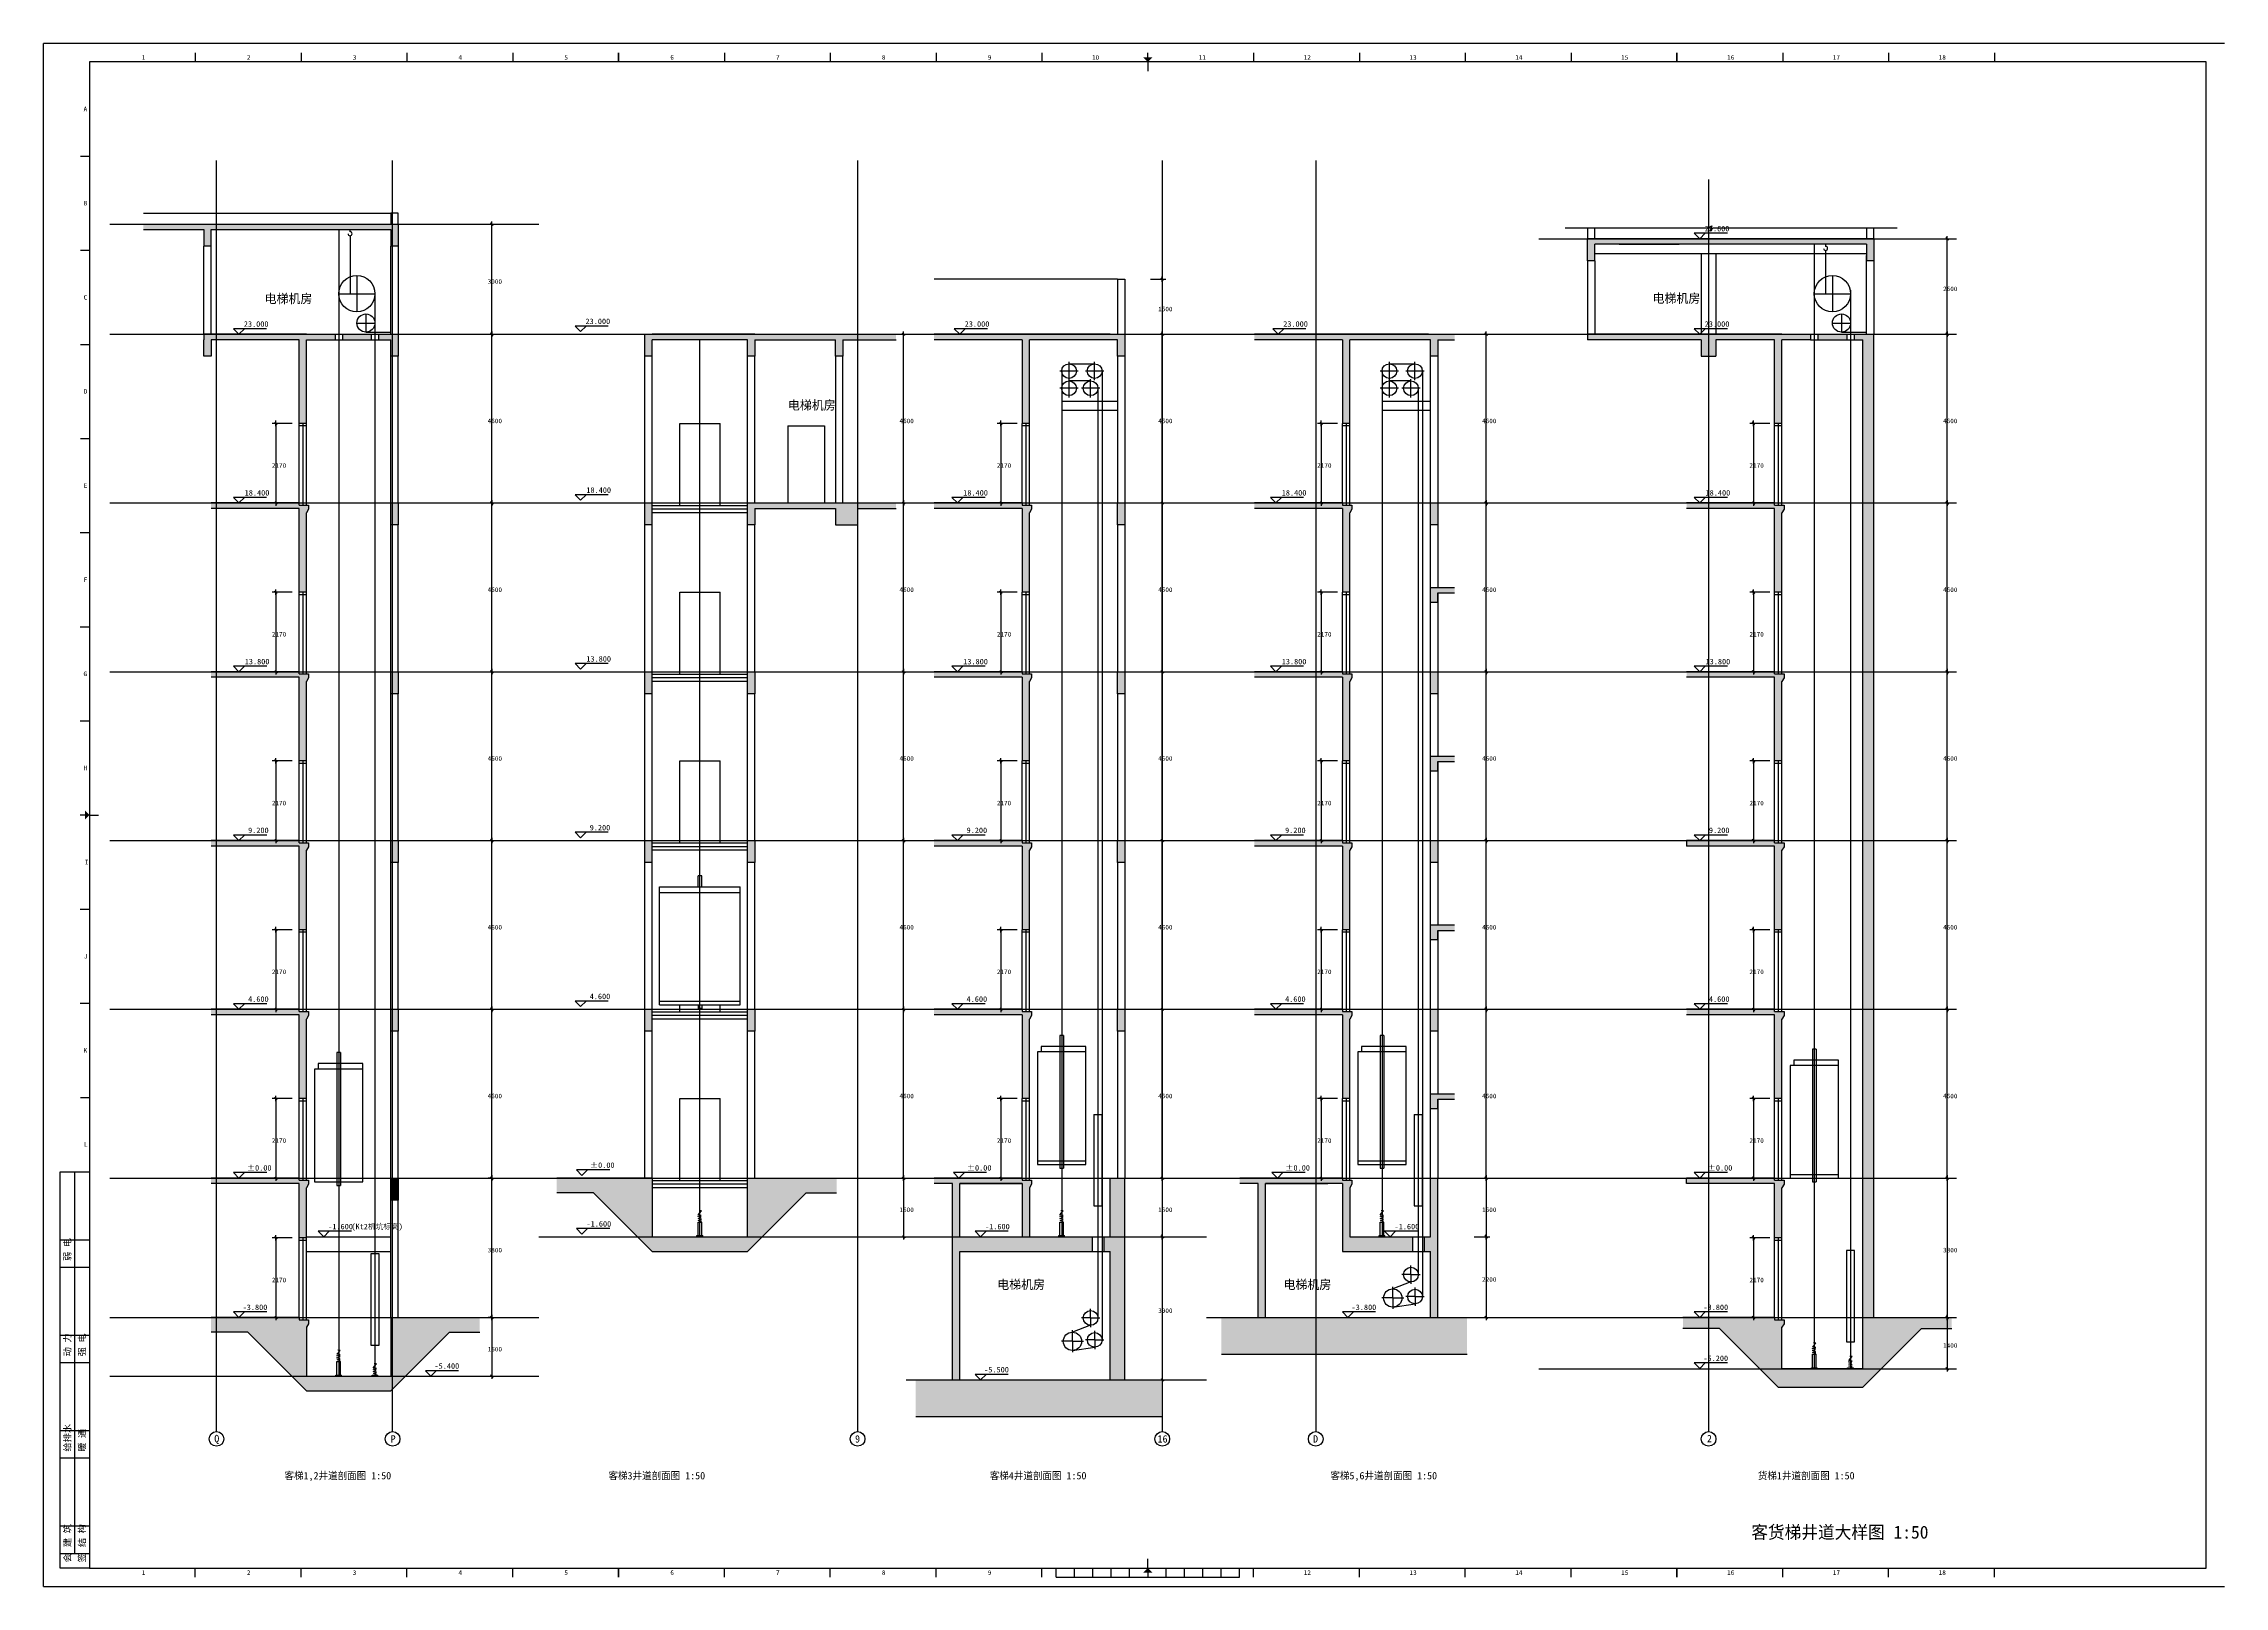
# Model space of a CAD drawing. Header units: metres. Extents: x -9708 to 96928, y -33454 to 8596.
# Drawn here: x -9708 to 49742, y -33454 to 8596 of the extents above; entities that cross this region are included whole.
import ezdxf

# ---------------------------------------------------------------- set-up
doc = ezdxf.new("R2010")
doc.units = ezdxf.units.M
for name, color, linetype in [('AXIS', 8, 'Continuous'), ('COL-S', 251, 'Continuous'), ('D-TEXT', 3, 'Continuous'), ('DIM', 3, 'Continuous'), ('JG', 1, 'Continuous'), ('LINE', 3, 'Continuous'), ('TEXT', 7, 'Continuous'), ('TK', 9, 'Continuous'), ('WALL', 2, 'Continuous')]:
    doc.layers.add(name, color=color, linetype=linetype)

# ---------------------------------------------------------------- blocks, each defined once
blk = doc.blocks.new('_DIMX')
blk.add_line((-150, 0), (150, 0))
blk.add_lwpolyline([(-70, -70), (70, 70)])

msp = doc.modelspace()

# ---------------------------------------------------------------- hatches: boundary and pattern name
at = {"layer": 'COL-S'}
h = msp.add_hatch(dxfattribs=at)
h.set_pattern_fill('SOLID')
h.paths.add_polyline_path([(-44.9, 3675.93), (-244.9, 3675.93), (-6987.36, 3675.93), (-6987.36, 3525.93), (-5344.9, 3525.93), (-5344.9, 3075.93), (-5144.9, 3075.93), (-5144.9, 3525.93), (-244.9, 3525.93), (-244.9, 3075.93), (-44.9, 3075.93)])
h = msp.add_hatch(dxfattribs=at)
h.set_pattern_fill('SOLID')
h.paths.add_polyline_path([(37481.64, 675.93), (32381.64, 675.93), (32381.64, 525.93), (35481.64, 525.93), (35481.64, 75.93), (35881.64, 75.93), (35881.64, 525.93), (37481.64, 525.93)])
h.paths.add_polyline_path([(32581.64, 3125.93), (39981.64, 3125.93), (39981.64, 2675.93), (40181.64, 2675.93), (40181.64, 3275.93), (39981.64, 3275.93), (35081.64, 3275.93), (33239.19, 3275.93), (32381.64, 3275.93), (32381.64, 2675.93), (32581.64, 2675.93)])
h.paths.add_polyline_path([(38461.64, 675.93), (37681.64, 675.93), (37681.64, 525.93), (38461.64, 525.93)])
h.paths.add_polyline_path([(39451.64, 675.93), (38661.64, 675.93), (38661.64, 525.93), (39451.64, 525.93)])
h = msp.add_hatch(dxfattribs=at)
h.set_pattern_fill('SOLID')
h.paths.add_polyline_path([(-2544.9, 525.93), (-1764.9, 525.93), (-1764.9, 675.93), (-2544.9, 675.93), (-5344.9, 675.93), (-5344.9, 525.93), (-5344.9, 75.93), (-5144.9, 75.93), (-5144.9, 525.93), (-2744.9, 525.93), (-2744.9, -1754.07), (-2544.9, -1754.07)])
h.paths.add_polyline_path([(-774.9, 675.93), (-1564.9, 675.93), (-1564.9, 525.93), (-774.9, 525.93)])
h.paths.add_polyline_path([(-44.9, 675.93), (-244.9, 675.93), (-574.9, 675.93), (-574.9, 525.93), (-244.9, 525.93), (-244.9, 75.93), (-44.9, 75.93)])
h = msp.add_hatch(dxfattribs=at)
h.set_pattern_fill('SOLID')
h.paths.add_polyline_path([(12481.46, 675.93), (6681.46, 675.93), (6681.46, 75.93), (6881.46, 75.93), (6881.46, 525.93), (9481.46, 525.93), (9481.46, 75.93), (9681.46, 75.93), (9681.46, 525.93), (11881.46, 525.93), (11881.46, 75.93), (12081.46, 75.93), (12081.46, 525.93), (12481.46, 525.93)])
h.paths.add_polyline_path([(13531.54, 675.93), (12481.46, 675.93), (12481.46, 525.93), (13531.54, 525.93)])
h = msp.add_hatch(dxfattribs=at)
h.set_pattern_fill('SOLID')
h.paths.add_polyline_path([(17164.98, 525.93), (19564.98, 525.93), (19564.98, 75.93), (19764.98, 75.93), (19764.98, 675.93), (19564.98, 675.93), (19364.98, 675.93), (14614.98, 675.93), (14564.98, 675.93), (14564.98, 525.93), (16964.98, 525.93), (16964.98, -1754.07), (17164.98, -1754.07)])
h = msp.add_hatch(dxfattribs=at)
h.set_pattern_fill('SOLID')
h.paths.add_polyline_path([(28754.84, 675.93), (28097.5, 675.93), (28047.5, 675.93), (23297.5, 675.93), (23297.5, 525.93), (25697.5, 525.93), (25697.5, -1754.07), (25897.5, -1754.07), (25897.5, 525.93), (28097.5, 525.93), (28097.5, 75.93), (28297.5, 75.93), (28297.5, 525.93), (28754.84, 525.93)])
h = msp.add_hatch(dxfattribs=at)
h.set_pattern_fill('SOLID')
h.paths.add_polyline_path([(37681.64, -8789.33), (37736.64, -8694.07), (37736.64, -8584.07), (37481.64, -8584.07), (37481.64, -10954.07), (37681.64, -10954.07)])
h.paths.add_polyline_path([(37481.64, -8524.07), (35081.64, -8524.07), (35081.64, -8674.07), (37481.64, -8674.07)])
h.paths.add_polyline_path([(37681.64, -4189.33), (37736.64, -4094.07), (37736.64, -3984.07), (37481.64, -3984.07), (37481.64, -6354.07), (37681.64, -6354.07)])
h.paths.add_polyline_path([(37481.64, -3924.07), (35081.64, -3924.07), (35081.64, -4074.07), (37481.64, -4074.07)])
h.paths.add_polyline_path([(37681.64, 675.93), (37481.64, 675.93), (37481.64, -1754.07), (37681.64, -1754.07)])
h = msp.add_hatch(dxfattribs=at)
h.set_pattern_fill('SOLID')
h.paths.add_polyline_path([(37681.64, 675.93), (37481.64, 675.93), (37481.64, -1754.07), (37681.64, -1754.07)])
h = msp.add_hatch(dxfattribs=at)
h.set_pattern_fill('SOLID')
h.paths.add_polyline_path([(40181.64, 675.93), (39981.64, 675.93), (39881.64, 675.93), (39651.64, 675.93), (39651.64, 525.93), (39881.64, 525.93), (39881.64, -26124.07), (40181.64, -26124.07)])
h = msp.add_hatch(dxfattribs=at)
h.set_pattern_fill('SOLID')
h.paths.add_polyline_path([(-2544.9, -8789.33), (-2489.9, -8694.07), (-2489.9, -8584.07), (-2744.9, -8584.07), (-2744.9, -10954.07), (-2544.9, -10954.07)])
h.paths.add_polyline_path([(-2744.9, -8524.07), (-5144.9, -8524.07), (-5144.9, -8674.07), (-2744.9, -8674.07)])
h.paths.add_polyline_path([(-2544.9, -4189.33), (-2489.9, -4094.07), (-2489.9, -3984.07), (-2744.9, -3984.07), (-2744.9, -6354.07), (-2544.9, -6354.07)])
h.paths.add_polyline_path([(-2744.9, -3924.07), (-5144.9, -3924.07), (-5144.9, -4074.07), (-2744.9, -4074.07)])
h.paths.add_polyline_path([(-44.9, -3924.07), (-244.9, -3924.07), (-244.9, -4524.07), (-44.9, -4524.07)])
h.paths.add_polyline_path([(-44.9, -8524.07), (-244.9, -8524.07), (-244.9, -9124.07), (-44.9, -9124.07)])
h = msp.add_hatch(dxfattribs=at)
h.set_pattern_fill('SOLID')
h.paths.add_polyline_path([(9681.46, -13124.07), (9481.46, -13124.07), (9481.46, -13724.07), (9681.46, -13724.07)])
h.paths.add_polyline_path([(6881.46, -13124.07), (6681.46, -13124.07), (6681.46, -13724.07), (6881.46, -13724.07)])
h.paths.add_polyline_path([(6881.46, -8524.07), (6681.46, -8524.07), (6681.46, -9124.07), (6881.46, -9124.07)])
h.paths.add_polyline_path([(9681.46, -8524.07), (9481.46, -8524.07), (9481.46, -9124.07), (9681.46, -9124.07)])
h.paths.add_polyline_path([(6881.46, -3924.07), (6681.46, -3924.07), (6681.46, -4524.07), (6881.46, -4524.07)])
h.paths.add_polyline_path([(9681.46, -4074.07), (11881.46, -4074.07), (11881.46, -4524.07), (12481.46, -4524.07), (12481.46, -4074.07), (13531.54, -4074.07), (13531.54, -3924.07), (12481.46, -3924.07), (11881.46, -3924.07), (9681.46, -3924.07), (9481.46, -3924.07), (9481.46, -4524.07), (9681.46, -4524.07)])
h = msp.add_hatch(dxfattribs=at)
h.set_pattern_fill('SOLID')
h.paths.add_polyline_path([(17164.98, -4189.33), (17219.98, -4094.07), (17219.98, -3984.07), (16964.98, -3984.07), (16964.98, -3924.07), (14564.98, -3924.07), (14564.98, -4074.07), (16964.98, -4074.07), (16964.98, -6354.07), (17164.98, -6354.07)])
h.paths.add_polyline_path([(17164.98, -8789.33), (17219.98, -8694.07), (17219.98, -8584.07), (16964.98, -8584.07), (16964.98, -8524.07), (14564.98, -8524.07), (14564.98, -8674.07), (16964.98, -8674.07), (16964.98, -10954.07), (17164.98, -10954.07)])
h.paths.add_polyline_path([(19764.98, -8524.07), (19564.98, -8524.07), (19564.98, -9124.07), (19764.98, -9124.07)])
h.paths.add_polyline_path([(19764.98, -3924.07), (19564.98, -3924.07), (19564.98, -4524.07), (19764.98, -4524.07)])
h = msp.add_hatch(dxfattribs=at)
h.set_pattern_fill('SOLID')
h.paths.add_polyline_path([(28297.5, -3924.07), (28097.5, -3924.07), (28097.5, -4524.07), (28297.5, -4524.07)])
h.paths.add_polyline_path([(25897.5, -4189.33), (25952.5, -4094.07), (25952.5, -3984.07), (25697.5, -3984.07), (25697.5, -3924.07), (23297.5, -3924.07), (23297.5, -4074.07), (25697.5, -4074.07), (25697.5, -6354.07), (25897.5, -6354.07)])
h.paths.add_polyline_path([(25952.5, -8584.07), (25697.5, -8584.07), (25697.5, -8524.07), (23297.5, -8524.07), (23297.5, -8674.07), (25697.5, -8674.07), (25697.5, -10954.07), (25897.5, -10954.07), (25897.5, -8789.33), (25952.5, -8694.07)])
h.paths.add_polyline_path([(28754.84, -6224.07), (28097.5, -6224.07), (28097.5, -6624.07), (28297.5, -6624.07), (28297.5, -6374.07), (28754.84, -6374.07)])
h.paths.add_polyline_path([(28297.5, -8524.07), (28097.5, -8524.07), (28097.5, -9124.07), (28297.5, -9124.07)])
h = msp.add_hatch(dxfattribs=at)
h.set_pattern_fill('SOLID')
h.paths.add_polyline_path([(37681.64, -4189.33), (37736.64, -4094.07), (37736.64, -3984.07), (37481.64, -3984.07), (37481.64, -6354.07), (37681.64, -6354.07)])
h.paths.add_polyline_path([(37481.64, -3924.07), (35081.64, -3924.07), (35081.64, -4074.07), (37481.64, -4074.07)])
h.paths.add_polyline_path([(37481.64, -8524.07), (35081.64, -8524.07), (35081.64, -8674.07), (37481.64, -8674.07)])
h.paths.add_polyline_path([(37681.64, -8789.33), (37736.64, -8694.07), (37736.64, -8584.07), (37481.64, -8584.07), (37481.64, -10954.07), (37681.64, -10954.07)])
h = msp.add_hatch(dxfattribs=at)
h.set_pattern_fill('SOLID')
h.paths.add_polyline_path([(37481.64, -3924.07), (35081.64, -3924.07), (35081.64, -4074.07), (37481.64, -4074.07)])
h = msp.add_hatch(dxfattribs=at)
h.set_pattern_fill('SOLID')
h.paths.add_polyline_path([(37681.64, -4189.33), (37736.64, -4094.07), (37736.64, -3984.07), (37481.64, -3984.07), (37481.64, -6354.07), (37681.64, -6354.07)])
h = msp.add_hatch(dxfattribs=at)
h.set_pattern_fill('SOLID')
h.paths.add_polyline_path([(37481.64, -8524.07), (35081.64, -8524.07), (35081.64, -8674.07), (37481.64, -8674.07)])
h.paths.add_polyline_path([(37681.64, -8789.33), (37736.64, -8694.07), (37736.64, -8584.07), (37481.64, -8584.07), (37481.64, -10954.07), (37681.64, -10954.07)])
h = msp.add_hatch(dxfattribs=at)
h.set_pattern_fill('SOLID')
h.paths.add_polyline_path([(37481.64, -8524.07), (35081.64, -8524.07), (35081.64, -8674.07), (37481.64, -8674.07)])
h = msp.add_hatch(dxfattribs=at)
h.set_pattern_fill('SOLID')
h.paths.add_polyline_path([(37681.64, -8789.33), (37736.64, -8694.07), (37736.64, -8584.07), (37481.64, -8584.07), (37481.64, -10954.07), (37681.64, -10954.07)])
h = msp.add_hatch(dxfattribs=at)
h.set_pattern_fill('SOLID')
h.paths.add_polyline_path([(28754.84, -10824.07), (28097.5, -10824.07), (28097.5, -11224.07), (28297.5, -11224.07), (28297.5, -10974.07), (28754.84, -10974.07)])
h.paths.add_polyline_path([(25952.5, -13184.07), (25697.5, -13184.07), (25697.5, -13124.07), (23297.5, -13124.07), (23297.5, -13274.07), (25697.5, -13274.07), (25697.5, -15554.07), (25897.5, -15554.07), (25897.5, -13389.33), (25952.5, -13294.07)])
h.paths.add_polyline_path([(28297.5, -13124.07), (28097.5, -13124.07), (28097.5, -13724.07), (28297.5, -13724.07)])
h.paths.add_polyline_path([(28297.5, -15574.07), (28754.84, -15574.07), (28754.84, -15424.07), (28097.5, -15424.07), (28097.5, -15824.07), (28297.5, -15824.07)])
h.paths.add_polyline_path([(28297.5, -17724.07), (28097.5, -17724.07), (28097.5, -18324.07), (28297.5, -18324.07)])
h.paths.add_polyline_path([(28754.84, -20024.07), (28097.5, -20024.07), (28097.5, -20424.07), (28297.5, -20424.07), (28297.5, -20174.07), (28754.84, -20174.07)])
h.paths.add_polyline_path([(25897.5, -17989.33), (25952.5, -17894.07), (25952.5, -17784.07), (25697.5, -17784.07), (25697.5, -17724.07), (23297.5, -17724.07), (23297.5, -17874.07), (25697.5, -17874.07), (25697.5, -20154.07), (25897.5, -20154.07)])
h = msp.add_hatch(dxfattribs=at)
h.set_pattern_fill('SOLID')
h.paths.add_polyline_path([(-2744.9, -17724.07), (-5144.9, -17724.07), (-5144.9, -17874.07), (-2744.9, -17874.07)])
h.paths.add_polyline_path([(-2544.9, -17989.33), (-2489.9, -17894.07), (-2489.9, -17784.07), (-2744.9, -17784.07), (-2744.9, -20154.07), (-2544.9, -20154.07)])
h.paths.add_polyline_path([(-44.9, -17724.07), (-244.9, -17724.07), (-244.9, -18324.07), (-44.9, -18324.07)])
h.paths.add_polyline_path([(-44.9, -13124.07), (-244.9, -13124.07), (-244.9, -13724.07), (-44.9, -13724.07)])
h.paths.add_polyline_path([(-2544.9, -13389.33), (-2489.9, -13294.07), (-2489.9, -13184.07), (-2744.9, -13184.07), (-2744.9, -15554.07), (-2544.9, -15554.07)])
h.paths.add_polyline_path([(-2744.9, -13124.07), (-5144.9, -13124.07), (-5144.9, -13274.07), (-2744.9, -13274.07)])
h = msp.add_hatch(dxfattribs=at)
h.set_pattern_fill('SOLID')
h.paths.add_polyline_path([(-2744.9, -17724.07), (-5144.9, -17724.07), (-5144.9, -17874.07), (-2744.9, -17874.07)])
h.paths.add_polyline_path([(-2544.9, -13389.33), (-2489.9, -13294.07), (-2489.9, -13184.07), (-2744.9, -13184.07), (-2744.9, -15554.07), (-2544.9, -15554.07)])
h.paths.add_polyline_path([(-44.9, -13124.07), (-244.9, -13124.07), (-244.9, -13724.07), (-44.9, -13724.07)])
h = msp.add_hatch(dxfattribs=at)
h.set_pattern_fill('SOLID')
h.paths.add_polyline_path([(17219.98, -17784.07), (16964.98, -17784.07), (16964.98, -17724.07), (14564.98, -17724.07), (14564.98, -17874.07), (16964.98, -17874.07), (16964.98, -20154.07), (17164.98, -20154.07), (17164.98, -17989.33), (17219.98, -17894.07)])
h.paths.add_polyline_path([(17164.98, -13389.33), (17219.98, -13294.07), (17219.98, -13184.07), (16964.98, -13184.07), (16964.98, -13124.07), (14564.98, -13124.07), (14564.98, -13274.07), (16964.98, -13274.07), (16964.98, -15554.07), (17164.98, -15554.07)])
h.paths.add_polyline_path([(19764.98, -13124.07), (19564.98, -13124.07), (19564.98, -13724.07), (19764.98, -13724.07)])
h.paths.add_polyline_path([(19764.98, -17724.07), (19564.98, -17724.07), (19564.98, -18324.07), (19764.98, -18324.07)])
h = msp.add_hatch(dxfattribs=at)
h.set_pattern_fill('SOLID')
h.paths.add_polyline_path([(37681.64, -17989.33), (37736.64, -17894.07), (37736.64, -17784.07), (37481.64, -17784.07), (37481.64, -20154.07), (37681.64, -20154.07)])
h.paths.add_polyline_path([(37481.64, -17724.07), (35081.64, -17724.07), (35081.64, -17874.07), (37481.64, -17874.07)])
h.paths.add_polyline_path([(37681.64, -13389.33), (37736.64, -13294.07), (37736.64, -13184.07), (37481.64, -13184.07), (37481.64, -15554.07), (37681.64, -15554.07)])
h.paths.add_polyline_path([(37481.64, -13124.07), (35081.64, -13124.07), (35081.64, -13274.07), (37481.64, -13274.07)])
h = msp.add_hatch(dxfattribs=at)
h.set_pattern_fill('SOLID')
h.paths.add_polyline_path([(37681.64, -13389.33), (37736.64, -13294.07), (37736.64, -13184.07), (37481.64, -13184.07), (37481.64, -15554.07), (37681.64, -15554.07)])
h = msp.add_hatch(dxfattribs=at)
h.set_pattern_fill('SOLID')
h.paths.add_polyline_path([(-2544.9, -17989.33), (-2489.9, -17894.07), (-2489.9, -17784.07), (-2744.9, -17784.07), (-2744.9, -20154.07), (-2544.9, -20154.07)])
h.paths.add_polyline_path([(-44.9, -17724.07), (-244.9, -17724.07), (-244.9, -18324.07), (-44.9, -18324.07)])
h = msp.add_hatch(dxfattribs=at)
h.set_pattern_fill('SOLID')
h.paths.add_polyline_path([(9681.46, -17724.07), (9481.46, -17724.07), (9481.46, -18324.07), (9681.46, -18324.07)])
h.paths.add_polyline_path([(6881.46, -17724.07), (6681.46, -17724.07), (6681.46, -18324.07), (6881.46, -18324.07)])
h = msp.add_hatch(dxfattribs=at)
h.set_pattern_fill('SOLID')
h.paths.add_polyline_path([(37481.64, -17724.07), (35081.64, -17724.07), (35081.64, -17874.07), (37481.64, -17874.07)])
h = msp.add_hatch(dxfattribs=at)
h.set_pattern_fill('SOLID')
h.paths.add_polyline_path([(37681.64, -17989.33), (37736.64, -17894.07), (37736.64, -17784.07), (37481.64, -17784.07), (37481.64, -20154.07), (37681.64, -20154.07)])
h = msp.add_hatch(dxfattribs=at)
h.set_pattern_fill('SOLID')
h.paths.add_polyline_path([(-2744.9, -22324.07), (-5144.9, -22324.07), (-5144.9, -22474.07), (-2744.9, -22474.07)])
h.paths.add_polyline_path([(-2544.9, -22589.33), (-2489.9, -22494.07), (-2489.9, -22384.07), (-2744.9, -22384.07), (-2744.9, -23954.07), (-2544.9, -23954.07)])
h.paths.add_polyline_path([(-44.9, -22324.07), (-244.9, -22324.07), (-244.9, -22924.07), (-44.9, -22924.07)])
h = msp.add_hatch(dxfattribs=at)
h.set_pattern_fill('SOLID')
h.paths.add_polyline_path([(-2744.9, -22324.07), (-5144.9, -22324.07), (-5144.9, -22474.07), (-2744.9, -22474.07)])
h = msp.add_hatch(dxfattribs=at)
h.set_pattern_fill('SOLID')
h.paths.add_polyline_path([(-2544.9, -22589.33), (-2489.9, -22494.07), (-2489.9, -22384.07), (-2744.9, -22384.07), (-2744.9, -23954.07), (-2544.9, -23954.07)])
h = msp.add_hatch(dxfattribs=at)
h.set_pattern_fill('SOLID')
h.paths.add_polyline_path([(-244.9, -22924.07), (-44.9, -22924.07), (-44.9, -22324.07), (-244.9, -22324.07)])
h = msp.add_hatch(dxfattribs=at)
h.set_pattern_fill('SOLID')
h.paths.add_polyline_path([(6881.46, -22324.07), (4281.46, -22324.07), (4281.46, -22724.07), (5281.46, -22724.07), (6881.46, -24324.07), (9481.46, -24324.07), (11081.46, -22724.07), (11909.2, -22724.07), (11909.2, -22324.07), (9481.46, -22324.07), (9481.46, -23924.07), (6881.46, -23924.07)])
h = msp.add_hatch(dxfattribs=at)
h.set_pattern_fill('SOLID')
h.paths.add_polyline_path([(19764.98, -22324.07), (19364.98, -22324.07), (19364.98, -27824.07), (19764.98, -27824.07)])
h.paths.add_polyline_path([(15264.98, -22474.07), (16964.98, -22474.07), (16964.98, -23924.07), (17164.98, -23924.07), (17164.98, -22589.33), (17219.98, -22494.07), (17219.98, -22384.07), (16964.98, -22384.07), (16964.98, -22324.07), (14564.98, -22324.07), (14564.98, -22474.07), (15064.98, -22474.07), (15064.98, -27824.07), (15264.98, -27824.07)])
h.paths.add_polyline_path([(18874.98, -23924.07), (15264.98, -23924.07), (15264.98, -24324.07), (18874.98, -24324.07)])
h.paths.add_polyline_path([(19364.98, -23924.07), (19194.98, -23924.07), (19194.98, -24324.07), (19364.98, -24324.07)])
h = msp.add_hatch(dxfattribs=at)
h.set_pattern_fill('SOLID')
h.paths.add_polyline_path([(29097.5, -26124.07), (28297.5, -26124.07), (28297.5, -22324.07), (28097.5, -22324.07), (28097.5, -23924.07), (27927.5, -23924.07), (27927.5, -24324.07), (28097.5, -24324.07), (28097.5, -26124.07), (23597.5, -26124.07), (23597.5, -24324.07), (23597.5, -22474.07), (25697.5, -22474.07), (25697.5, -24324.07), (27607.5, -24324.07), (27607.5, -23924.07), (25897.5, -23924.07), (25897.5, -22589.33), (25952.5, -22494.07), (25952.5, -22384.07), (25697.5, -22384.07), (25697.5, -22324.07), (22897.5, -22324.07), (22897.5, -22474.07), (23397.5, -22474.07), (23397.5, -26124.07), (22397.5, -26124.07), (22397.5, -27124.07), (29097.5, -27124.07)])
h = msp.add_hatch(dxfattribs=at)
h.set_pattern_fill('SOLID')
h.paths.add_polyline_path([(35081.64, -22324.07), (35081.64, -22474.07), (37481.64, -22474.07), (37481.64, -23954.07), (37681.64, -23954.07), (37681.64, -22589.33), (37736.64, -22494.07), (37736.64, -22384.07), (37481.64, -22384.07), (37481.64, -22324.07)])
h = msp.add_hatch(dxfattribs=at)
h.set_pattern_fill('SOLID')
h.paths.add_polyline_path([(-2544.9, -26389.33), (-2489.9, -26294.07), (-2489.9, -26184.07), (-2744.9, -26184.07), (-2744.9, -26124.07), (-5144.9, -26124.07), (-5144.9, -26524.07), (-4144.9, -26524.07), (-2544.9, -28124.07), (-244.9, -28124.07), (1355.1, -26524.07), (2182.83, -26524.07), (2182.83, -26124.07), (-244.9, -26124.07), (-244.9, -27724.07), (-2544.9, -27724.07)])
h = msp.add_hatch(dxfattribs=at)
h.set_pattern_fill('SOLID')
h.paths.add_polyline_path([(41481.64, -26420.84), (42309.38, -26420.84), (42309.38, -26124.07), (40181.64, -26124.07), (39881.64, -26124.07), (39881.64, -27524.07), (40378.41, -27524.07)])
h.paths.add_polyline_path([(40378.41, -27524.07), (37084.87, -27524.07), (37581.64, -28020.84), (39881.64, -28020.84)])
h.paths.add_polyline_path([(37681.64, -26389.33), (37736.64, -26294.07), (37736.64, -26184.07), (37481.64, -26184.07), (37481.64, -26124.07), (35681.64, -26124.07), (35681.64, -26420.84), (35981.64, -26420.84), (37084.87, -27524.07), (37681.64, -27524.07)])
h.paths.add_polyline_path([(35681.64, -26124.07), (34981.64, -26124.07), (34981.64, -26420.84), (35681.64, -26420.84)])
h = msp.add_hatch(dxfattribs=at)
h.set_pattern_fill('SOLID')
h.paths.add_polyline_path([(20764.98, -27824.07), (14064.98, -27824.07), (14064.98, -28824.07), (20764.98, -28824.07)])

# ---------------------------------------------------------------- linework, layer by layer
at = {"layer": 'AXIS'}
for p, q in [((-4994.9, -29233.58), (-4994.9, 5409.43)), ((-194.9, -29233.58), (-194.9, 5409.43)), ((12481.46, 5409.43), (12481.46, -29233.58)), ((20788.39, 5409.43), (20788.39, -29233.58)), ((24970.91, 5409.43), (24970.91, -29233.58)), ((35681.64, 4892.84), (35681.64, -29233.58)), ((-7901.54, 3675.93), (3795.82, 3675.93)), ((31051.52, 3275.93), (42441.56, 3275.93)), ((-7901.54, 675.93), (3795.82, 675.93)), ((3795.82, 675.93), (13809.83, 675.93)), ((13809.83, 675.93), (21996.16, 675.93)), ((21996.16, 675.93), (31051.52, 675.93)), ((31051.52, 675.93), (42441.56, 675.93)), ((-7901.54, -3924.07), (3795.82, -3924.07)), ((3795.82, -3924.07), (13809.83, -3924.07)), ((13809.83, -3924.07), (21996.16, -3924.07)), ((21996.16, -3924.07), (31051.52, -3924.07)), ((31051.52, -3924.07), (42441.56, -3924.07)), ((-7901.54, -8524.07), (3795.82, -8524.07)), ((3795.82, -8524.07), (13809.83, -8524.07)), ((13809.83, -8524.07), (21996.16, -8524.07)), ((21996.16, -8524.07), (31051.52, -8524.07)), ((31051.52, -8524.07), (42441.56, -8524.07)), ((-7901.54, -13124.07), (3795.82, -13124.07)), ((3795.82, -13124.07), (13809.83, -13124.07)), ((13809.83, -13124.07), (21996.16, -13124.07)), ((21996.16, -13124.07), (31051.52, -13124.07)), ((31051.52, -13124.07), (42441.56, -13124.07)), ((-7901.54, -17724.07), (3795.82, -17724.07)), ((3795.82, -17724.07), (13809.83, -17724.07)), ((13809.83, -17724.07), (21996.16, -17724.07)), ((21996.16, -17724.07), (31051.52, -17724.07)), ((31051.52, -17724.07), (42441.56, -17724.07)), ((-7901.54, -22324.07), (3795.82, -22324.07)), ((3795.82, -22324.07), (13809.83, -22324.07)), ((13809.83, -22324.07), (21996.16, -22324.07)), ((21996.16, -22324.07), (31051.52, -22324.07)), ((31051.52, -22324.07), (42441.56, -22324.07)), ((3795.82, -23924.07), (13809.83, -23924.07)), ((13809.83, -23924.07), (21996.16, -23924.07)), ((-7901.54, -26124.07), (3795.82, -26124.07)), ((21996.16, -26124.07), (31051.52, -26124.07)), ((31051.52, -26124.07), (42441.56, -26124.07)), ((-7901.54, -27724.07), (3795.82, -27724.07)), ((13809.83, -27824.07), (21996.16, -27824.07)), ((31051.52, -27524.07), (42441.56, -27524.07))]:
    msp.add_line(p, q, dxfattribs=at)
at = {"layer": 'COL-S'}
for p, q in [((38461.64, 675.93), (38661.64, 675.93)), ((35081.64, -22474.07), (35081.64, -22324.07))]:
    msp.add_line(p, q, dxfattribs=at)
at = {"layer": 'D-TEXT'}
for centre in [(-4994.9, -29433.58), (-194.9, -29433.58), (12481.46, -29433.58), (20788.37, -29433.58), (24970.9, -29433.58), (35681.64, -29433.58)]:
    msp.add_circle(centre, 200, dxfattribs=at)
at = {"layer": 'DIM'}
for p, q in [((2182.83, 3675.93), (2609.17, 3675.93)), ((2509.17, 676.43), (2509.17, 3675.43)), ((41859.68, 3275.93), (42286.01, 3275.93)), ((42186.01, 676.43), (42186.01, 3275.43)), ((20462.05, 2175.93), (20888.39, 2175.93)), ((20788.39, 2175.43), (20788.39, 676.43)), ((2182.83, 675.93), (2609.17, 675.93)), ((2182.83, 675.93), (2609.17, 675.93)), ((2509.17, -3923.57), (2509.17, 675.43)), ((13409.89, 675.93), (13836.23, 675.93)), ((13736.23, -3923.57), (13736.23, 675.43)), ((20462.05, 675.93), (20888.39, 675.93)), ((20462.05, 675.93), (20888.39, 675.93)), ((20788.39, -3923.57), (20788.39, 675.43)), ((29292.44, 675.93), (29718.77, 675.93)), ((29618.77, -3923.57), (29618.77, 675.43)), ((41859.68, 675.93), (42286.01, 675.93)), ((41859.68, 675.93), (42286.01, 675.93)), ((42186.01, -3923.57), (42186.01, 675.43)), ((-2929.58, -1754.07), (-3474.1, -1754.07)), ((-3374.1, -1754.57), (-3374.1, -3923.57)), ((16835.3, -1754.07), (16290.78, -1754.07)), ((16390.78, -1754.57), (16390.78, -3923.57)), ((25567.83, -1754.07), (25023.31, -1754.07)), ((25123.31, -1754.57), (25123.31, -3923.57)), ((37351.96, -1754.07), (36807.44, -1754.07)), ((36907.44, -1754.57), (36907.44, -3923.57)), ((-2929.58, -3924.07), (-3474.1, -3924.07)), ((2182.83, -3924.07), (2609.17, -3924.07)), ((2182.83, -3924.07), (2609.17, -3924.07)), ((2509.17, -8523.57), (2509.17, -3924.57)), ((13409.89, -3924.07), (13836.23, -3924.07)), ((13409.89, -3924.07), (13836.23, -3924.07)), ((13736.23, -8523.57), (13736.23, -3924.57)), ((16835.3, -3924.07), (16290.78, -3924.07)), ((20462.05, -3924.07), (20888.39, -3924.07)), ((20462.05, -3924.07), (20888.39, -3924.07)), ((20788.39, -8523.57), (20788.39, -3924.57)), ((25567.83, -3924.07), (25023.31, -3924.07)), ((29292.44, -3924.07), (29718.77, -3924.07)), ((29292.44, -3924.07), (29718.77, -3924.07)), ((29618.77, -8523.57), (29618.77, -3924.57)), ((37351.96, -3924.07), (36807.44, -3924.07)), ((41859.68, -3924.07), (42286.01, -3924.07)), ((41859.68, -3924.07), (42286.01, -3924.07)), ((42186.01, -8523.57), (42186.01, -3924.57)), ((-2929.58, -6354.07), (-3474.1, -6354.07)), ((-3374.1, -6354.57), (-3374.1, -8523.57)), ((16835.3, -6354.07), (16290.78, -6354.07)), ((16390.78, -6354.57), (16390.78, -8523.57)), ((25567.83, -6354.07), (25023.31, -6354.07)), ((25123.31, -6354.57), (25123.31, -8523.57)), ((37351.96, -6354.07), (36807.44, -6354.07)), ((36907.44, -6354.57), (36907.44, -8523.57)), ((-2929.58, -8524.07), (-3474.1, -8524.07)), ((2182.83, -8524.07), (2609.17, -8524.07)), ((2182.83, -8524.07), (2609.17, -8524.07)), ((2509.17, -13123.57), (2509.17, -8524.57)), ((13409.89, -8524.07), (13836.23, -8524.07)), ((13409.89, -8524.07), (13836.23, -8524.07)), ((13736.23, -13123.57), (13736.23, -8524.57)), ((16835.3, -8524.07), (16290.78, -8524.07)), ((20462.05, -8524.07), (20888.39, -8524.07)), ((20462.05, -8524.07), (20888.39, -8524.07)), ((20788.39, -13123.57), (20788.39, -8524.57)), ((25567.83, -8524.07), (25023.31, -8524.07)), ((29292.44, -8524.07), (29718.77, -8524.07)), ((29292.44, -8524.07), (29718.77, -8524.07)), ((29618.77, -13123.57), (29618.77, -8524.57)), ((37351.96, -8524.07), (36807.44, -8524.07)), ((41859.68, -8524.07), (42286.01, -8524.07)), ((41859.68, -8524.07), (42286.01, -8524.07)), ((42186.01, -13123.57), (42186.01, -8524.57)), ((-2929.58, -10954.07), (-3474.1, -10954.07)), ((-3374.1, -10954.57), (-3374.1, -13123.57)), ((16835.3, -10954.07), (16290.78, -10954.07)), ((16390.78, -10954.57), (16390.78, -13123.57)), ((25567.83, -10954.07), (25023.31, -10954.07)), ((25123.31, -10954.57), (25123.31, -13123.57)), ((37351.96, -10954.07), (36807.44, -10954.07)), ((36907.44, -10954.57), (36907.44, -13123.57)), ((-2929.58, -13124.07), (-3474.1, -13124.07)), ((2182.83, -13124.07), (2609.17, -13124.07)), ((2182.83, -13124.07), (2609.17, -13124.07)), ((2509.17, -17723.57), (2509.17, -13124.57)), ((13409.89, -13124.07), (13836.23, -13124.07)), ((13409.89, -13124.07), (13836.23, -13124.07)), ((13736.23, -17723.57), (13736.23, -13124.57)), ((16835.3, -13124.07), (16290.78, -13124.07)), ((20462.05, -13124.07), (20888.39, -13124.07)), ((20462.05, -13124.07), (20888.39, -13124.07)), ((20788.39, -17723.57), (20788.39, -13124.57)), ((25567.83, -13124.07), (25023.31, -13124.07)), ((29292.44, -13124.07), (29718.77, -13124.07)), ((29292.44, -13124.07), (29718.77, -13124.07)), ((29618.77, -17723.57), (29618.77, -13124.57)), ((37351.96, -13124.07), (36807.44, -13124.07)), ((41859.68, -13124.07), (42286.01, -13124.07)), ((41859.68, -13124.07), (42286.01, -13124.07)), ((42186.01, -17723.57), (42186.01, -13124.57)), ((-2929.58, -15554.07), (-3474.1, -15554.07)), ((-3374.1, -15554.57), (-3374.1, -17723.57)), ((16835.3, -15554.07), (16290.78, -15554.07)), ((16390.78, -15554.57), (16390.78, -17723.57)), ((25567.83, -15554.07), (25023.31, -15554.07)), ((25123.31, -15554.57), (25123.31, -17723.57)), ((37351.96, -15554.07), (36807.44, -15554.07)), ((36907.44, -15554.57), (36907.44, -17723.57)), ((-2929.58, -17724.07), (-3474.1, -17724.07)), ((2182.83, -17724.07), (2609.17, -17724.07)), ((2182.83, -17724.07), (2609.17, -17724.07)), ((2509.17, -22323.57), (2509.17, -17724.57)), ((13409.89, -17724.07), (13836.23, -17724.07)), ((13409.89, -17724.07), (13836.23, -17724.07)), ((13736.23, -22323.57), (13736.23, -17724.57)), ((16835.3, -17724.07), (16290.78, -17724.07)), ((20462.05, -17724.07), (20888.39, -17724.07)), ((20462.05, -17724.07), (20888.39, -17724.07)), ((20788.39, -22323.57), (20788.39, -17724.57)), ((25567.83, -17724.07), (25023.31, -17724.07)), ((29292.44, -17724.07), (29718.77, -17724.07)), ((29292.44, -17724.07), (29718.77, -17724.07)), ((29618.77, -22323.57), (29618.77, -17724.57)), ((37351.96, -17724.07), (36807.44, -17724.07)), ((41859.68, -17724.07), (42286.01, -17724.07)), ((41859.68, -17724.07), (42286.01, -17724.07)), ((42186.01, -22323.57), (42186.01, -17724.57)), ((-2929.58, -20154.07), (-3474.1, -20154.07)), ((-3374.1, -20154.57), (-3374.1, -22323.57)), ((16835.3, -20154.07), (16290.78, -20154.07)), ((16390.78, -20154.57), (16390.78, -22323.57)), ((25567.83, -20154.07), (25023.31, -20154.07)), ((25123.31, -20154.57), (25123.31, -22323.57)), ((37351.96, -20154.07), (36807.44, -20154.07)), ((36907.44, -20154.57), (36907.44, -22323.57)), ((-2929.58, -22324.07), (-3474.1, -22324.07)), ((2182.83, -22324.07), (2609.17, -22324.07)), ((2509.17, -22324.07), (2409.17, -22324.07)), ((2509.17, -26123.57), (2509.17, -22324.57)), ((13409.89, -22324.07), (13836.23, -22324.07)), ((13409.89, -22324.07), (13836.23, -22324.07)), ((13736.23, -22324.57), (13736.23, -23923.57)), ((16835.3, -22324.07), (16290.78, -22324.07)), ((20462.05, -22324.07), (20888.39, -22324.07)), ((20462.05, -22324.07), (20888.39, -22324.07)), ((20788.39, -22324.57), (20788.39, -23923.57)), ((25567.83, -22324.07), (25023.31, -22324.07)), ((29292.44, -22324.07), (29718.77, -22324.07)), ((29292.44, -22324.07), (29718.77, -22324.07)), ((29618.77, -22324.57), (29618.77, -23923.57)), ((37351.96, -22324.07), (36807.44, -22324.07)), ((41859.68, -22324.07), (42286.01, -22324.07)), ((41859.68, -22324.07), (42286.01, -22324.07)), ((42186.01, -22324.57), (42186.01, -26123.57)), ((-2929.58, -23954.07), (-3474.1, -23954.07)), ((-3374.1, -23954.57), (-3374.1, -26123.57)), ((13409.89, -23924.07), (13836.23, -23924.07)), ((20462.05, -23924.07), (20888.39, -23924.07)), ((20462.05, -23924.07), (20888.39, -23924.07)), ((20788.39, -23924.57), (20788.39, -27823.57)), ((29292.44, -23924.07), (29718.77, -23924.07)), ((29292.44, -23924.07), (29718.77, -23924.07)), ((29618.77, -23924.57), (29618.77, -26123.57)), ((37351.96, -23954.07), (36807.44, -23954.07)), ((36907.44, -23954.57), (36907.44, -26123.57)), ((-2929.58, -26124.07), (-3474.1, -26124.07)), ((2182.83, -26124.07), (2609.17, -26124.07)), ((2509.17, -26124.07), (2409.17, -26124.07)), ((2509.17, -26124.57), (2509.17, -27723.57)), ((29292.44, -26124.07), (29718.77, -26124.07)), ((37351.96, -26124.07), (36807.44, -26124.07)), ((41859.68, -26124.07), (42286.01, -26124.07)), ((41859.68, -26124.07), (42286.01, -26124.07)), ((42186.01, -26124.57), (42186.01, -27523.57)), ((2182.83, -27724.07), (2609.17, -27724.07)), ((20462.05, -27824.07), (20888.39, -27824.07)), ((41859.68, -27524.07), (42286.01, -27524.07))]:
    msp.add_line(p, q, dxfattribs=at)
at = {"layer": 'JG'}
for p, q in [((-6987.36, 3675.93), (-244.9, 3675.93)), ((-5344.9, 3675.93), (-5144.9, 3675.93)), ((-244.9, 3675.93), (-44.9, 3675.93)), ((-44.9, 3675.93), (-44.9, 3075.93)), ((-6987.36, 3525.93), (-5344.9, 3525.93)), ((-5344.9, 3525.93), (-5344.9, 3075.93)), ((-5144.9, 3075.93), (-5344.9, 3075.93)), ((-5144.9, 3525.93), (-244.9, 3525.93)), ((-5144.9, 3075.93), (-5144.9, 3525.93)), ((-244.9, 3525.93), (-244.9, 3075.93)), ((-44.9, 3075.93), (-244.9, 3075.93)), ((32381.64, 2675.93), (32381.64, 3275.93)), ((40181.64, 3275.93), (32381.64, 3275.93)), ((32381.64, 3275.93), (32581.64, 3275.93)), ((32381.64, 3275.93), (32581.64, 3275.93)), ((32581.64, 2675.93), (32581.64, 3125.93)), ((39981.64, 3125.93), (32581.64, 3125.93)), ((33239.19, 3275.93), (39981.64, 3275.93)), ((33239.19, 3125.93), (34881.64, 3125.93)), ((35081.64, 3275.93), (39981.64, 3275.93)), ((39981.64, 3275.93), (40181.64, 3275.93)), ((39981.64, 3125.93), (39981.64, 2675.93)), ((40181.64, 3275.93), (40181.64, 2675.93)), ((32581.64, 2675.93), (32381.64, 2675.93)), ((40181.64, 2675.93), (39981.64, 2675.93)), ((-2544.9, 675.93), (-5344.9, 675.93)), ((-5344.9, 675.93), (-5344.9, 675.93)), ((-5344.9, 675.93), (-5344.9, 525.93)), ((-5344.9, 675.93), (-5144.9, 675.93)), ((-5144.9, 675.93), (-5144.9, 675.93)), ((-2544.9, 675.93), (-1764.9, 675.93)), ((-1764.9, 675.93), (-1764.9, 525.93)), ((-1564.9, 675.93), (-1564.9, 525.93)), ((-1564.9, 675.93), (-774.9, 675.93)), ((-774.9, 675.93), (-774.9, 525.93)), ((-574.9, 675.93), (-574.9, 525.93)), ((-574.9, 675.93), (-244.9, 675.93)), ((-244.9, 675.93), (-44.9, 675.93)), ((-44.9, 675.93), (-44.9, 75.93)), ((6681.46, 675.93), (6881.46, 675.93)), ((6681.46, 75.93), (6681.46, 675.93)), ((9681.46, 675.93), (6881.46, 675.93)), ((9681.46, 675.93), (13531.54, 675.93)), ((16964.98, 675.93), (14564.98, 675.93)), ((19364.98, 675.93), (14614.98, 675.93)), ((19364.98, 675.93), (19714.98, 675.93)), ((19564.98, 675.93), (19764.98, 675.93)), ((19764.98, 675.93), (19764.98, 75.93)), ((28047.5, 675.93), (23297.5, 675.93)), ((28047.5, 675.93), (28297.5, 675.93)), ((28097.5, 675.93), (28754.84, 675.93)), ((37681.64, 675.93), (32381.64, 675.93)), ((32381.64, 675.93), (32381.64, 525.93)), ((37681.64, 675.93), (38461.64, 675.93)), ((38461.64, 675.93), (38461.64, 525.93)), ((38661.64, 675.93), (38661.64, 525.93)), ((38661.64, 675.93), (39451.64, 675.93)), ((39451.64, 675.93), (39451.64, 525.93)), ((39651.64, 675.93), (39651.64, 525.93)), ((39651.64, 675.93), (39981.64, 675.93)), ((39981.64, 675.93), (40181.64, 675.93)), ((40181.64, -26124.07), (40181.64, 675.93)), ((-5344.9, 75.93), (-5344.9, 525.93)), ((-5144.9, 75.93), (-5344.9, 75.93)), ((-2744.9, 525.93), (-5144.9, 525.93)), ((-5144.9, 525.93), (-5144.9, 75.93)), ((-2744.9, -1754.07), (-2744.9, 525.93)), ((-2544.9, -1754.07), (-2544.9, 525.93)), ((-2544.9, 525.93), (-1764.9, 525.93)), ((-1564.9, 525.93), (-774.9, 525.93)), ((-574.9, 525.93), (-244.9, 525.93)), ((-244.9, 75.93), (-244.9, 525.93)), ((-44.9, 75.93), (-244.9, 75.93)), ((6881.46, 75.93), (6681.46, 75.93)), ((9481.46, 525.93), (6881.46, 525.93)), ((6881.46, 75.93), (6881.46, 525.93)), ((9481.46, 75.93), (9481.46, 525.93)), ((9681.46, 75.93), (9481.46, 75.93)), ((9681.46, 525.93), (9681.46, 75.93)), ((9681.46, 525.93), (11881.46, 525.93)), ((11881.46, 75.93), (11881.46, 525.93)), ((12081.46, 75.93), (11881.46, 75.93)), ((12081.46, 525.93), (12081.46, 75.93)), ((12081.46, 525.93), (13531.54, 525.93)), ((16964.98, 525.93), (14564.98, 525.93)), ((16964.98, 525.93), (14614.98, 525.93)), ((16964.98, 525.93), (16964.98, -1754.07)), ((19564.98, 525.93), (17164.98, 525.93)), ((17164.98, -1754.07), (17164.98, 525.93)), ((17164.98, -1754.07), (17164.98, 410.67)), ((19564.98, 75.93), (19564.98, 525.93)), ((19764.98, 75.93), (19564.98, 75.93)), ((25697.5, 525.93), (23297.5, 525.93)), ((25697.5, 525.93), (25697.5, -1754.07)), ((28097.5, 525.93), (25897.5, 525.93)), ((25897.5, -1754.07), (25897.5, 525.93)), ((25897.5, -1754.07), (25897.5, 410.67)), ((28097.5, 75.93), (28097.5, 525.93)), ((28297.5, 75.93), (28097.5, 75.93)), ((28297.5, 525.93), (28297.5, 75.93)), ((28297.5, 525.93), (28754.84, 525.93)), ((35481.64, 525.93), (32381.64, 525.93)), ((35481.64, 525.93), (35481.64, 75.93)), ((35481.64, 75.93), (35881.64, 75.93)), ((37481.64, 525.93), (35881.64, 525.93)), ((35881.64, 525.93), (35881.64, 75.93)), ((37481.64, -1754.07), (37481.64, 525.93)), ((37681.64, -1754.07), (37681.64, 525.93)), ((38461.64, 525.93), (37681.64, 525.93)), ((38661.64, 525.93), (39451.64, 525.93)), ((39651.64, 525.93), (39881.64, 525.93)), ((39881.64, -27524.07), (39881.64, 525.93)), ((-2544.9, -1754.07), (-2744.9, -1754.07)), ((17164.98, -1754.07), (16964.98, -1754.07)), ((25897.5, -1754.07), (25697.5, -1754.07)), ((37681.64, -1754.07), (37481.64, -1754.07)), ((-2744.9, -3924.07), (-5144.9, -3924.07)), ((-2744.9, -4074.07), (-5144.9, -4074.07)), ((-2744.9, -3984.07), (-2744.9, -3924.07)), ((-2744.9, -3984.07), (-2489.9, -3984.07)), ((-2744.9, -6354.07), (-2744.9, -4074.07)), ((-2489.9, -4094.07), (-2544.9, -4189.33)), ((-2489.9, -3984.07), (-2489.9, -4094.07)), ((-244.9, -3924.07), (-44.9, -3924.07)), ((-244.9, -4524.07), (-244.9, -3924.07)), ((-44.9, -3924.07), (-44.9, -4524.07)), ((6681.46, -3924.07), (6881.46, -3924.07)), ((6681.46, -4524.07), (6681.46, -3924.07)), ((6881.46, -4524.07), (6881.46, -3924.07)), ((9481.46, -3924.07), (9681.46, -3924.07)), ((9481.46, -4524.07), (9481.46, -3924.07)), ((9681.46, -3924.07), (12081.46, -3924.07)), ((9681.46, -4074.07), (9681.46, -4524.07)), ((9681.46, -4074.07), (11881.46, -4074.07)), ((11881.46, -3924.07), (12481.46, -3924.07)), ((11881.46, -4074.07), (11881.46, -4524.07)), ((12481.46, -3924.07), (13531.54, -3924.07)), ((12481.46, -4074.07), (12481.46, -4524.07)), ((12481.46, -4074.07), (13531.54, -4074.07)), ((16964.98, -3924.07), (14564.98, -3924.07)), ((16964.98, -4074.07), (14564.98, -4074.07)), ((16964.98, -3924.07), (16964.98, -3984.07)), ((16964.98, -3984.07), (17219.98, -3984.07)), ((16964.98, -4074.07), (16964.98, -6354.07)), ((17219.98, -4094.07), (17164.98, -4189.33)), ((17219.98, -3984.07), (17219.98, -4094.07)), ((19564.98, -3924.07), (19764.98, -3924.07)), ((19564.98, -4524.07), (19564.98, -3924.07)), ((19764.98, -3924.07), (19764.98, -4524.07)), ((25697.5, -3924.07), (23297.5, -3924.07)), ((25697.5, -4074.07), (23297.5, -4074.07)), ((25697.5, -3924.07), (25697.5, -3984.07)), ((25697.5, -3984.07), (25952.5, -3984.07)), ((25697.5, -4074.07), (25697.5, -6354.07)), ((25952.5, -4094.07), (25897.5, -4189.33)), ((25952.5, -3984.07), (25952.5, -4094.07)), ((28097.5, -3924.07), (28297.5, -3924.07)), ((28097.5, -4524.07), (28097.5, -3924.07)), ((28297.5, -3924.07), (28297.5, -4524.07)), ((37481.64, -3924.07), (35081.64, -3924.07)), ((37481.64, -4074.07), (35081.64, -4074.07)), ((37481.64, -3984.07), (37481.64, -3924.07)), ((37481.64, -3984.07), (37736.64, -3984.07)), ((37481.64, -6354.07), (37481.64, -4074.07)), ((37736.64, -4094.07), (37681.64, -4189.33)), ((37736.64, -3984.07), (37736.64, -4094.07)), ((-2544.9, -6354.07), (-2544.9, -4189.33)), ((-44.9, -4524.07), (-244.9, -4524.07)), ((6881.46, -4524.07), (6681.46, -4524.07)), ((9681.46, -4524.07), (9481.46, -4524.07)), ((11881.46, -4524.07), (12481.46, -4524.07)), ((17164.98, -6354.07), (17164.98, -4189.33)), ((17164.98, -6354.07), (17164.98, -4189.33)), ((19764.98, -4524.07), (19564.98, -4524.07)), ((25897.5, -6354.07), (25897.5, -4189.33)), ((25897.5, -6354.07), (25897.5, -4189.33)), ((28297.5, -4524.07), (28097.5, -4524.07)), ((37681.64, -6354.07), (37681.64, -4189.33)), ((-2544.9, -6354.07), (-2744.9, -6354.07)), ((17164.98, -6354.07), (16964.98, -6354.07)), ((25897.5, -6354.07), (25697.5, -6354.07)), ((28097.5, -6224.07), (28754.84, -6224.07)), ((28097.5, -6624.07), (28097.5, -6224.07)), ((28297.5, -6624.07), (28297.5, -6374.07)), ((28297.5, -6374.07), (28754.84, -6374.07)), ((37681.64, -6354.07), (37481.64, -6354.07)), ((28097.5, -6624.07), (28297.5, -6624.07)), ((-2744.9, -8524.07), (-5144.9, -8524.07)), ((-2744.9, -8674.07), (-5144.9, -8674.07)), ((-2744.9, -8584.07), (-2744.9, -8524.07)), ((-2744.9, -8584.07), (-2489.9, -8584.07)), ((-2744.9, -10954.07), (-2744.9, -8674.07)), ((-2489.9, -8694.07), (-2544.9, -8789.33)), ((-2544.9, -10954.07), (-2544.9, -8789.33)), ((-2489.9, -8584.07), (-2489.9, -8694.07)), ((-244.9, -8524.07), (-44.9, -8524.07)), ((-244.9, -9124.07), (-244.9, -8524.07)), ((-44.9, -8524.07), (-44.9, -9124.07)), ((6681.46, -8524.07), (6881.46, -8524.07)), ((6681.46, -9124.07), (6681.46, -8524.07)), ((6881.46, -9124.07), (6881.46, -8524.07)), ((9481.46, -8524.07), (9681.46, -8524.07)), ((9481.46, -9124.07), (9481.46, -8524.07)), ((9681.46, -8524.07), (9681.46, -9124.07)), ((16964.98, -8524.07), (14564.98, -8524.07)), ((16964.98, -8674.07), (14564.98, -8674.07)), ((16964.98, -8524.07), (16964.98, -8584.07)), ((16964.98, -8584.07), (17219.98, -8584.07)), ((16964.98, -8674.07), (16964.98, -10954.07)), ((17219.98, -8694.07), (17164.98, -8789.33)), ((17164.98, -10954.07), (17164.98, -8789.33)), ((17164.98, -10954.07), (17164.98, -8789.33)), ((17219.98, -8584.07), (17219.98, -8694.07)), ((19564.98, -8524.07), (19764.98, -8524.07)), ((19564.98, -9124.07), (19564.98, -8524.07)), ((19764.98, -8524.07), (19764.98, -9124.07)), ((25697.5, -8524.07), (23297.5, -8524.07)), ((25697.5, -8674.07), (23297.5, -8674.07)), ((25697.5, -8524.07), (25697.5, -8584.07)), ((25697.5, -8584.07), (25952.5, -8584.07)), ((25697.5, -8674.07), (25697.5, -10954.07)), ((25952.5, -8694.07), (25897.5, -8789.33)), ((25897.5, -10954.07), (25897.5, -8789.33)), ((25897.5, -10954.07), (25897.5, -8789.33)), ((25952.5, -8584.07), (25952.5, -8694.07)), ((28097.5, -8524.07), (28297.5, -8524.07)), ((28097.5, -9124.07), (28097.5, -8524.07)), ((28297.5, -8524.07), (28297.5, -9124.07)), ((37481.64, -8524.07), (35081.64, -8524.07)), ((37481.64, -8674.07), (35081.64, -8674.07)), ((37481.64, -8584.07), (37481.64, -8524.07)), ((37481.64, -8584.07), (37736.64, -8584.07)), ((37481.64, -10954.07), (37481.64, -8674.07)), ((37736.64, -8694.07), (37681.64, -8789.33)), ((37681.64, -10954.07), (37681.64, -8789.33)), ((37736.64, -8584.07), (37736.64, -8694.07)), ((-44.9, -9124.07), (-244.9, -9124.07)), ((6881.46, -9124.07), (6681.46, -9124.07)), ((9681.46, -9124.07), (9481.46, -9124.07)), ((19764.98, -9124.07), (19564.98, -9124.07)), ((28297.5, -9124.07), (28097.5, -9124.07)), ((-2544.9, -10954.07), (-2744.9, -10954.07)), ((17164.98, -10954.07), (16964.98, -10954.07)), ((25897.5, -10954.07), (25697.5, -10954.07)), ((28097.5, -10824.07), (28754.84, -10824.07)), ((28097.5, -11224.07), (28097.5, -10824.07)), ((28097.5, -11224.07), (28297.5, -11224.07)), ((28297.5, -11224.07), (28297.5, -10974.07)), ((28297.5, -10974.07), (28754.84, -10974.07)), ((37681.64, -10954.07), (37481.64, -10954.07)), ((-2744.9, -13124.07), (-5144.9, -13124.07)), ((-2744.9, -13274.07), (-5144.9, -13274.07)), ((-2744.9, -13184.07), (-2744.9, -13124.07)), ((-2744.9, -13184.07), (-2489.9, -13184.07)), ((-2744.9, -15554.07), (-2744.9, -13274.07)), ((-2489.9, -13294.07), (-2544.9, -13389.33)), ((-2544.9, -15554.07), (-2544.9, -13389.33)), ((-2489.9, -13184.07), (-2489.9, -13294.07)), ((-244.9, -13124.07), (-44.9, -13124.07)), ((-244.9, -13724.07), (-244.9, -13124.07)), ((-44.9, -13124.07), (-44.9, -13724.07)), ((6681.46, -13124.07), (6881.46, -13124.07)), ((6681.46, -13724.07), (6681.46, -13124.07)), ((6881.46, -13724.07), (6881.46, -13124.07)), ((9481.46, -13124.07), (9681.46, -13124.07)), ((9481.46, -13724.07), (9481.46, -13124.07)), ((9681.46, -13124.07), (9681.46, -13724.07)), ((16964.98, -13124.07), (14564.98, -13124.07)), ((16964.98, -13274.07), (14564.98, -13274.07)), ((16964.98, -13124.07), (16964.98, -13184.07)), ((16964.98, -13184.07), (17219.98, -13184.07)), ((16964.98, -13274.07), (16964.98, -15554.07)), ((17219.98, -13294.07), (17164.98, -13389.33)), ((17164.98, -15554.07), (17164.98, -13389.33)), ((17164.98, -15554.07), (17164.98, -13389.33)), ((17219.98, -13184.07), (17219.98, -13294.07)), ((19564.98, -13124.07), (19764.98, -13124.07)), ((19564.98, -13724.07), (19564.98, -13124.07)), ((19764.98, -13124.07), (19764.98, -13724.07)), ((25697.5, -13124.07), (23297.5, -13124.07)), ((25697.5, -13274.07), (23297.5, -13274.07)), ((25697.5, -13124.07), (25697.5, -13184.07)), ((25697.5, -13184.07), (25952.5, -13184.07)), ((25697.5, -13274.07), (25697.5, -15554.07)), ((25952.5, -13294.07), (25897.5, -13389.33)), ((25897.5, -15554.07), (25897.5, -13389.33)), ((25897.5, -15554.07), (25897.5, -13389.33)), ((25952.5, -13184.07), (25952.5, -13294.07)), ((28097.5, -13124.07), (28297.5, -13124.07)), ((28097.5, -13724.07), (28097.5, -13124.07)), ((28297.5, -13124.07), (28297.5, -13724.07)), ((37481.64, -13124.07), (35081.64, -13124.07)), ((35081.64, -13124.07), (35081.64, -13274.07)), ((37481.64, -13274.07), (35081.64, -13274.07)), ((37481.64, -13184.07), (37481.64, -13124.07)), ((37481.64, -13184.07), (37736.64, -13184.07)), ((37481.64, -15554.07), (37481.64, -13274.07)), ((37736.64, -13294.07), (37681.64, -13389.33)), ((37681.64, -15554.07), (37681.64, -13389.33)), ((37736.64, -13184.07), (37736.64, -13294.07)), ((-44.9, -13724.07), (-244.9, -13724.07)), ((6881.46, -13724.07), (6681.46, -13724.07)), ((9681.46, -13724.07), (9481.46, -13724.07)), ((19764.98, -13724.07), (19564.98, -13724.07)), ((28297.5, -13724.07), (28097.5, -13724.07)), ((28097.5, -15424.07), (28754.84, -15424.07)), ((28097.5, -15824.07), (28097.5, -15424.07)), ((-2544.9, -15554.07), (-2744.9, -15554.07)), ((17164.98, -15554.07), (16964.98, -15554.07)), ((25897.5, -15554.07), (25697.5, -15554.07)), ((28097.5, -15824.07), (28297.5, -15824.07)), ((28297.5, -15824.07), (28297.5, -15574.07)), ((28297.5, -15574.07), (28754.84, -15574.07)), ((37681.64, -15554.07), (37481.64, -15554.07)), ((-2744.9, -17724.07), (-5144.9, -17724.07)), ((-2744.9, -17784.07), (-2744.9, -17724.07)), ((-2744.9, -17784.07), (-2489.9, -17784.07)), ((-2489.9, -17784.07), (-2489.9, -17894.07)), ((-244.9, -17724.07), (-44.9, -17724.07)), ((-244.9, -18324.07), (-244.9, -17724.07)), ((-44.9, -17724.07), (-44.9, -18324.07)), ((6681.46, -17724.07), (6881.46, -17724.07)), ((6681.46, -18324.07), (6681.46, -17724.07)), ((6881.46, -18324.07), (6881.46, -17724.07)), ((9481.46, -17724.07), (9681.46, -17724.07)), ((9481.46, -18324.07), (9481.46, -17724.07)), ((9681.46, -17724.07), (9681.46, -18324.07)), ((16964.98, -17724.07), (14564.98, -17724.07)), ((16964.98, -17724.07), (16964.98, -17784.07)), ((16964.98, -17784.07), (17219.98, -17784.07)), ((17219.98, -17784.07), (17219.98, -17894.07)), ((19564.98, -17724.07), (19764.98, -17724.07)), ((19564.98, -18324.07), (19564.98, -17724.07)), ((19764.98, -17724.07), (19764.98, -18324.07)), ((25697.5, -17724.07), (23297.5, -17724.07)), ((25697.5, -17724.07), (25697.5, -17784.07)), ((25697.5, -17784.07), (25952.5, -17784.07)), ((25952.5, -17784.07), (25952.5, -17894.07)), ((28097.5, -17724.07), (28297.5, -17724.07)), ((28097.5, -18324.07), (28097.5, -17724.07)), ((28297.5, -17724.07), (28297.5, -18324.07)), ((37481.64, -17724.07), (35081.64, -17724.07)), ((37481.64, -17784.07), (37481.64, -17724.07)), ((37481.64, -17784.07), (37736.64, -17784.07)), ((37736.64, -17784.07), (37736.64, -17894.07)), ((-2744.9, -17874.07), (-5144.9, -17874.07)), ((-2744.9, -20154.07), (-2744.9, -17874.07)), ((-2489.9, -17894.07), (-2544.9, -17989.33)), ((-2544.9, -20154.07), (-2544.9, -17989.33)), ((-44.9, -18324.07), (-244.9, -18324.07)), ((6881.46, -18324.07), (6681.46, -18324.07)), ((9681.46, -18324.07), (9481.46, -18324.07)), ((16964.98, -17874.07), (14564.98, -17874.07)), ((16964.98, -17874.07), (16964.98, -20154.07)), ((17219.98, -17894.07), (17164.98, -17989.33)), ((17164.98, -20154.07), (17164.98, -17989.33)), ((17164.98, -20154.07), (17164.98, -17989.33)), ((19764.98, -18324.07), (19564.98, -18324.07)), ((25697.5, -17874.07), (23297.5, -17874.07)), ((25697.5, -17874.07), (25697.5, -20154.07)), ((25952.5, -17894.07), (25897.5, -17989.33)), ((25897.5, -20154.07), (25897.5, -17989.33)), ((25897.5, -20154.07), (25897.5, -17989.33)), ((28297.5, -18324.07), (28097.5, -18324.07)), ((37481.64, -17874.07), (35081.64, -17874.07)), ((37481.64, -20154.07), (37481.64, -17874.07)), ((37736.64, -17894.07), (37681.64, -17989.33)), ((37681.64, -20154.07), (37681.64, -17989.33)), ((-2544.9, -20154.07), (-2744.9, -20154.07)), ((17164.98, -20154.07), (16964.98, -20154.07)), ((25897.5, -20154.07), (25697.5, -20154.07)), ((28097.5, -20024.07), (28754.84, -20024.07)), ((28097.5, -20424.07), (28097.5, -20024.07)), ((28297.5, -20424.07), (28297.5, -20174.07)), ((28297.5, -20174.07), (28754.84, -20174.07)), ((37681.64, -20154.07), (37481.64, -20154.07)), ((28097.5, -20424.07), (28297.5, -20424.07)), ((-2744.9, -22324.07), (-5144.9, -22324.07)), ((-2744.9, -22474.07), (-5144.9, -22474.07)), ((-2744.9, -22384.07), (-2744.9, -22324.07)), ((-2744.9, -22384.07), (-2489.9, -22384.07)), ((-2744.9, -23954.07), (-2744.9, -22474.07)), ((-2489.9, -22494.07), (-2544.9, -22589.33)), ((-2544.9, -23954.07), (-2544.9, -22589.33)), ((-2489.9, -22384.07), (-2489.9, -22494.07)), ((-244.9, -22324.07), (-44.9, -22324.07)), ((-244.9, -22924.07), (-244.9, -22324.07)), ((-44.9, -22324.07), (-44.9, -22924.07)), ((6881.46, -22324.07), (4281.46, -22324.07)), ((6681.46, -22324.07), (6881.46, -22324.07)), ((6881.46, -22324.07), (6881.46, -23924.07)), ((9481.46, -22324.07), (9681.46, -22324.07)), ((9481.46, -23924.07), (9481.46, -22324.07)), ((9481.46, -22324.07), (11909.2, -22324.07)), ((16964.98, -22324.07), (14564.98, -22324.07)), ((15064.98, -22474.07), (14564.98, -22474.07)), ((15064.98, -22324.07), (16964.98, -22324.07)), ((15064.98, -27824.07), (15064.98, -22474.07)), ((15264.98, -22474.07), (16964.98, -22474.07)), ((16964.98, -22474.07), (15264.98, -22474.07)), ((15264.98, -23924.07), (15264.98, -22474.07)), ((16964.98, -22324.07), (16964.98, -22384.07)), ((16964.98, -22384.07), (17219.98, -22384.07)), ((16964.98, -22474.07), (16964.98, -23924.07)), ((17219.98, -22494.07), (17164.98, -22589.33)), ((17164.98, -22589.33), (17164.98, -23924.07)), ((17219.98, -22384.07), (17219.98, -22494.07)), ((19364.98, -22324.07), (19764.98, -22324.07)), ((19364.98, -23924.07), (19364.98, -22324.07)), ((19764.98, -27824.07), (19764.98, -22324.07)), ((25697.5, -22324.07), (22897.5, -22324.07)), ((23397.5, -22474.07), (22897.5, -22474.07)), ((23397.5, -22474.07), (22897.5, -22474.07)), ((23397.5, -22324.07), (25297.5, -22324.07)), ((23397.5, -26124.07), (23397.5, -22474.07)), ((23597.5, -22474.07), (25297.5, -22474.07)), ((25697.5, -22474.07), (23597.5, -22474.07)), ((23597.5, -24324.07), (23597.5, -22474.07)), ((25697.5, -22324.07), (25697.5, -22384.07)), ((25697.5, -22384.07), (25952.5, -22384.07)), ((25697.5, -22474.07), (25697.5, -24324.07)), ((25952.5, -22494.07), (25897.5, -22589.33)), ((25897.5, -22589.33), (25897.5, -23924.07)), ((25952.5, -22384.07), (25952.5, -22494.07)), ((28097.5, -22324.07), (28297.5, -22324.07)), ((28097.5, -23924.07), (28097.5, -22324.07)), ((28297.5, -26124.07), (28297.5, -22324.07)), ((37481.64, -22324.07), (35081.64, -22324.07)), ((37481.64, -22474.07), (35081.64, -22474.07)), ((37481.64, -22384.07), (37481.64, -22324.07)), ((37481.64, -22384.07), (37736.64, -22384.07)), ((37481.64, -23954.07), (37481.64, -22474.07)), ((37736.64, -22494.07), (37681.64, -22589.33)), ((37681.64, -23954.07), (37681.64, -22589.33)), ((37736.64, -22384.07), (37736.64, -22494.07)), ((-44.9, -22924.07), (-244.9, -22924.07)), ((5281.46, -22724.07), (4281.46, -22724.07)), ((6881.46, -24324.07), (5281.46, -22724.07)), ((9481.46, -24324.07), (11081.46, -22724.07)), ((11081.46, -22724.07), (11909.2, -22724.07)), ((-2544.9, -23954.07), (-2744.9, -23954.07)), ((6881.46, -23924.07), (9481.46, -23924.07)), ((6881.46, -23924.07), (9481.46, -23924.07)), ((6881.46, -24324.07), (9481.46, -24324.07)), ((15264.98, -23924.07), (16964.98, -23924.07)), ((15264.98, -27824.07), (15264.98, -24324.07)), ((15264.98, -24324.07), (18874.98, -24324.07)), ((17164.98, -23924.07), (18874.98, -23924.07)), ((18874.98, -23924.07), (18874.98, -24324.07)), ((19194.98, -23924.07), (19194.98, -24324.07)), ((19194.98, -23924.07), (19364.98, -23924.07)), ((19194.98, -24324.07), (19364.98, -24324.07)), ((19364.98, -27824.07), (19364.98, -24324.07)), ((23597.5, -26124.07), (23597.5, -24324.07)), ((25697.5, -24324.07), (27607.5, -24324.07)), ((25897.5, -23924.07), (27607.5, -23924.07)), ((27607.5, -23924.07), (27607.5, -24324.07)), ((27927.5, -23924.07), (27927.5, -24324.07)), ((27927.5, -23924.07), (28097.5, -23924.07)), ((27927.5, -24324.07), (28097.5, -24324.07)), ((28097.5, -26124.07), (28097.5, -24324.07)), ((37681.64, -23954.07), (37481.64, -23954.07)), ((-2744.9, -26124.07), (-5144.9, -26124.07)), ((-2744.9, -26124.07), (-2744.9, -26184.07)), ((-244.9, -26124.07), (2182.83, -26124.07)), ((-244.9, -26124.07), (-244.9, -27724.07)), ((22397.5, -26124.07), (23397.5, -26124.07)), ((23597.5, -26124.07), (28097.5, -26124.07)), ((28297.5, -26124.07), (29097.5, -26124.07)), ((37481.64, -26124.07), (34981.64, -26124.07)), ((37481.64, -26124.07), (37481.64, -26184.07)), ((40181.64, -26124.07), (42309.38, -26124.07)), ((-4144.9, -26524.07), (-5144.9, -26524.07)), ((-2544.9, -28124.07), (-4144.9, -26524.07)), ((-2744.9, -26184.07), (-2489.9, -26184.07)), ((-2489.9, -26294.07), (-2544.9, -26389.33)), ((-2544.9, -26389.33), (-2544.9, -27724.07)), ((-2489.9, -26184.07), (-2489.9, -26294.07)), ((-244.9, -28124.07), (1355.1, -26524.07)), ((1355.1, -26524.07), (2182.83, -26524.07)), ((35981.64, -26420.84), (34981.64, -26420.84)), ((37581.64, -28020.84), (35981.64, -26420.84)), ((37481.64, -26184.07), (37736.64, -26184.07)), ((37736.64, -26294.07), (37681.64, -26389.33)), ((37681.64, -27524.07), (37681.64, -26389.33)), ((37736.64, -26184.07), (37736.64, -26294.07)), ((39881.64, -28020.84), (41481.64, -26420.84)), ((41481.64, -26420.84), (42309.38, -26420.84)), ((22397.5, -27124.07), (29097.5, -27124.07)), ((-2544.9, -27724.07), (-244.9, -27724.07)), ((14064.98, -27824.07), (20764.98, -27824.07)), ((39881.64, -27524.07), (37681.64, -27524.07)), ((-2544.9, -28124.07), (-244.9, -28124.07)), ((37581.64, -28020.84), (39881.64, -28020.84)), ((14064.98, -28824.07), (20764.98, -28824.07))]:
    msp.add_line(p, q, dxfattribs=at)
at = {"layer": 'LINE'}
for p, q in [((-6987.36, 3975.93), (-244.9, 3975.93)), ((31768, 3575.93), (35681.64, 3575.93)), ((35681.64, 3575.93), (35768.11, 3634.23)), ((35768.11, 3634.23), (35719.6, 3488.81)), ((35719.6, 3488.81), (35808.86, 3575.93)), ((35808.86, 3575.93), (40821.91, 3575.93)), ((-1664.9, 3525.93), (-1664.9, -27724.07)), ((-1354.9, 3469.36), (-1354.9, 3525.93)), ((-1354.9, 3359.61), (-1354.9, 1780.29)), ((38561.64, 3125.93), (38561.64, -27524.07)), ((38871.64, 3125.93), (38871.64, 3069.36)), ((38871.64, 3109.61), (38871.64, 3069.36)), ((38871.64, 3109.61), (38871.64, 3069.36)), ((32581.64, 2875.93), (39981.64, 2875.93)), ((35481.64, 2875.93), (35481.64, 675.93)), ((35881.64, 2875.93), (35881.64, 675.93)), ((38871.64, 2959.61), (38871.64, 1780.29)), ((-1169.9, 2275.29), (-1169.9, 1285.29)), ((19564.98, 2175.93), (14564.98, 2175.93)), ((39056.64, 2275.29), (39056.64, 1285.29)), ((39551.64, 1877.06), (39551.64, -27524.07)), ((-1664.9, 1780.29), (-674.9, 1780.29)), ((-922.4, 1228.11), (-922.4, 733.11)), ((-674.9, 1780.29), (-674.9, -27724.07)), ((38561.64, 1780.29), (39551.64, 1780.29)), ((39304.14, 1228.11), (39304.14, 733.11)), ((-1764.9, 675.93), (-1564.9, 675.93)), ((-1169.9, 980.61), (-674.9, 980.61)), ((-922.4, 733.11), (-244.9, 733.11)), ((-774.9, 675.93), (-574.9, 675.93)), ((38461.64, 675.93), (38661.64, 675.93)), ((39056.64, 980.61), (39551.64, 980.61)), ((39304.14, 733.11), (39981.64, 733.11)), ((39451.64, 675.93), (39651.64, 675.93)), ((-1764.9, 525.93), (-1564.9, 525.93)), ((-774.9, 525.93), (-574.9, 525.93)), ((8181.46, -23924.07), (8181.46, 525.93)), ((38461.64, 525.93), (38661.64, 525.93)), ((39451.64, 525.93), (39651.64, 525.93)), ((18244.98, -329.88), (17994.98, -329.88)), ((18044.98, -329.88), (18044.98, -23924.07)), ((18244.98, -329.88), (18244.98, -79.88)), ((18244.98, -129.88), (18944.27, -129.88)), ((18494.98, -329.88), (18244.98, -329.88)), ((18244.98, -579.88), (18244.98, -329.88)), ((18244.98, -798.32), (18244.98, -548.32)), ((18944.27, -329.88), (18694.27, -329.88)), ((18834.98, -798.32), (18834.98, -548.32)), ((18944.27, -329.88), (18944.27, -79.88)), ((19194.27, -329.88), (18944.27, -329.88)), ((18944.27, -579.88), (18944.27, -329.88)), ((19144.27, -329.88), (19144.27, -26759.79)), ((26977.5, -329.88), (26727.5, -329.88)), ((26777.5, -329.88), (26777.5, -23924.07)), ((26977.5, -329.88), (26977.5, -79.88)), ((26977.5, -129.88), (27676.8, -129.88)), ((27227.5, -329.88), (26977.5, -329.88)), ((26977.5, -579.88), (26977.5, -329.88)), ((26977.5, -798.32), (26977.5, -548.32)), ((27676.8, -329.88), (27426.8, -329.88)), ((27567.5, -798.32), (27567.5, -548.32)), ((27676.8, -329.88), (27676.8, -79.88)), ((27926.8, -329.88), (27676.8, -329.88)), ((27676.8, -579.88), (27676.8, -329.88)), ((27877.5, -329.88), (27877.5, -25572.38)), ((18244.98, -798.32), (17994.98, -798.32)), ((19564.98, -1156.85), (18044.98, -1156.85)), ((18834.98, -598.32), (18244.98, -598.32)), ((18494.98, -798.32), (18244.98, -798.32)), ((18244.98, -1048.32), (18244.98, -798.32)), ((18834.98, -798.32), (18584.98, -798.32)), ((19084.98, -798.32), (18834.98, -798.32)), ((18834.98, -1048.32), (18834.98, -798.32)), ((19034.98, -798.32), (19034.98, -26136.48)), ((26977.5, -798.32), (26727.5, -798.32)), ((28097.5, -1156.85), (26777.5, -1156.85)), ((27567.5, -598.32), (26977.5, -598.32)), ((27227.5, -798.32), (26977.5, -798.32)), ((26977.5, -1048.32), (26977.5, -798.32)), ((27567.5, -798.32), (27317.5, -798.32)), ((27817.5, -798.32), (27567.5, -798.32)), ((27567.5, -1048.32), (27567.5, -798.32)), ((27767.5, -798.32), (27767.5, -24955.35)), ((-2644.9, -1754.07), (-2644.9, -3984.07)), ((7631.46, -1754.07), (8731.46, -1754.07)), ((7631.46, -3999.07), (7631.46, -1754.07)), ((8731.46, -3999.07), (8731.46, -1754.07)), ((17064.98, -1754.07), (17064.98, -3984.07)), ((19564.98, -1406.85), (18044.98, -1406.85)), ((25797.5, -1754.07), (25797.5, -3984.07)), ((28097.5, -1406.85), (26777.5, -1406.85)), ((37581.64, -1754.07), (37581.64, -3984.07)), ((-2544.9, -1824.07), (-2744.9, -1824.07)), ((10581.46, -1824.07), (10581.46, -3924.07)), ((10581.46, -1824.07), (11581.46, -1824.07)), ((11581.46, -1824.07), (11581.46, -3924.07)), ((17164.98, -1824.07), (16964.98, -1824.07)), ((25897.5, -1824.07), (25697.5, -1824.07)), ((9481.46, -3999.07), (6881.46, -3999.07)), ((9481.46, -4094.07), (6881.46, -4094.07)), ((9481.46, -4189.33), (6881.46, -4189.33)), ((-2544.9, -6424.07), (-2744.9, -6424.07)), ((-2644.9, -6354.07), (-2644.9, -8584.07)), ((7631.46, -6354.07), (8731.46, -6354.07)), ((7631.46, -8599.07), (7631.46, -6354.07)), ((8731.46, -8599.07), (8731.46, -6354.07)), ((17164.98, -6424.07), (16964.98, -6424.07)), ((17064.98, -6354.07), (17064.98, -8584.07)), ((25897.5, -6424.07), (25697.5, -6424.07)), ((25797.5, -6354.07), (25797.5, -8584.07)), ((37581.64, -6354.07), (37581.64, -8584.07)), ((9481.46, -8599.07), (6881.46, -8599.07)), ((9481.46, -8694.07), (6881.46, -8694.07)), ((9481.46, -8789.33), (6881.46, -8789.33)), ((-2544.9, -11024.07), (-2744.9, -11024.07)), ((-2644.9, -10954.07), (-2644.9, -13184.07)), ((7631.46, -10954.07), (8731.46, -10954.07)), ((7631.46, -13199.07), (7631.46, -10954.07)), ((8731.46, -13199.07), (8731.46, -10954.07)), ((17164.98, -11024.07), (16964.98, -11024.07)), ((17064.98, -10954.07), (17064.98, -13184.07)), ((25897.5, -11024.07), (25697.5, -11024.07)), ((25797.5, -10954.07), (25797.5, -13184.07)), ((37581.64, -10954.07), (37581.64, -13184.07)), ((9481.46, -13199.07), (6881.46, -13199.07)), ((9481.46, -13294.07), (6881.46, -13294.07)), ((9481.46, -13389.33), (6881.46, -13389.33)), ((8231.46, -14086.73), (8131.46, -14086.73)), ((8131.46, -14386.73), (8131.46, -14086.73)), ((8231.46, -14386.73), (8231.46, -14086.73)), ((7081.46, -17606.73), (7081.46, -14386.73)), ((7081.46, -14386.73), (9281.46, -14386.73)), ((7081.46, -14536.73), (9281.46, -14536.73)), ((9281.46, -17606.73), (9281.46, -14386.73)), ((-2544.9, -15624.07), (-2744.9, -15624.07)), ((-2644.9, -15554.07), (-2644.9, -17784.07)), ((17164.98, -15624.07), (16964.98, -15624.07)), ((17064.98, -15554.07), (17064.98, -17784.07)), ((25897.5, -15624.07), (25697.5, -15624.07)), ((25797.5, -15554.07), (25797.5, -17784.07)), ((37581.64, -15554.07), (37581.64, -17784.07)), ((9481.46, -17799.07), (6881.46, -17799.07)), ((7081.46, -17506.73), (9281.46, -17506.73)), ((7081.46, -17606.73), (9281.46, -17606.73)), ((7631.46, -17799.07), (7631.46, -17606.73)), ((8131.46, -17606.73), (8131.46, -17706.73)), ((8231.46, -17706.73), (8131.46, -17706.73)), ((8231.46, -17606.73), (8231.46, -17706.73)), ((8731.46, -17799.07), (8731.46, -17606.73)), ((9481.46, -17894.07), (6881.46, -17894.07)), ((9481.46, -17989.33), (6881.46, -17989.33)), ((-1714.9, -18904.07), (-1714.9, -22524.07)), ((-1614.9, -18904.07), (-1714.9, -18904.07)), ((-1614.9, -18904.07), (-1614.9, -22524.07)), ((18704.98, -18886.18), (17384.98, -18886.18)), ((17384.98, -18886.18), (17384.98, -21956.18)), ((18704.98, -18736.18), (17484.98, -18736.18)), ((17484.98, -18736.18), (17484.98, -18886.18)), ((17994.98, -18436.18), (17994.98, -22056.18)), ((18094.98, -18436.18), (17994.98, -18436.18)), ((18094.98, -18436.18), (18094.98, -22056.18)), ((18704.98, -21956.18), (18704.98, -18736.18)), ((27437.5, -18886.18), (26117.5, -18886.18)), ((26117.5, -18886.18), (26117.5, -21956.18)), ((27437.5, -18736.18), (26217.5, -18736.18)), ((26217.5, -18736.18), (26217.5, -18886.18)), ((26727.5, -18436.18), (26727.5, -22056.18)), ((26827.5, -18436.18), (26727.5, -18436.18)), ((26827.5, -18436.18), (26827.5, -22056.18)), ((27437.5, -21956.18), (27437.5, -18736.18)), ((38511.64, -18807.3), (38511.64, -22427.3)), ((38611.64, -18807.3), (38511.64, -18807.3)), ((38611.64, -18807.3), (38611.64, -22427.3)), ((-1004.9, -19354.07), (-2324.9, -19354.07)), ((-2324.9, -19354.07), (-2324.9, -22424.07)), ((-1004.9, -19204.07), (-2224.9, -19204.07)), ((-2224.9, -19204.07), (-2224.9, -19354.07)), ((-1004.9, -22424.07), (-1004.9, -19204.07)), ((39221.64, -19257.3), (37901.64, -19257.3)), ((37901.64, -19257.3), (37901.64, -22327.3)), ((39221.64, -19107.3), (38001.64, -19107.3)), ((38001.64, -19107.3), (38001.64, -19257.3)), ((39221.64, -22327.3), (39221.64, -19107.3)), ((-2644.9, -20154.07), (-2644.9, -22384.07)), ((7631.46, -20154.07), (8731.46, -20154.07)), ((7631.46, -22399.07), (7631.46, -20154.07)), ((8731.46, -22399.07), (8731.46, -20154.07)), ((17064.98, -20154.07), (17064.98, -22384.07)), ((25797.5, -20154.07), (25797.5, -22384.07)), ((37581.64, -20154.07), (37581.64, -22384.07)), ((-2544.9, -20224.07), (-2744.9, -20224.07)), ((17164.98, -20224.07), (16964.98, -20224.07)), ((18924.98, -20593.2), (18924.98, -23083.28)), ((18924.98, -20593.2), (19143.57, -20593.2)), ((19144.98, -23083.28), (19144.98, -20593.2)), ((25897.5, -20224.07), (25697.5, -20224.07)), ((27657.5, -20593.2), (27657.5, -23083.28)), ((27657.5, -20593.2), (27876.09, -20593.2)), ((27877.5, -23083.28), (27877.5, -20593.2)), ((17384.98, -21856.18), (18704.98, -21856.18)), ((17384.98, -21956.18), (18704.98, -21956.18)), ((26117.5, -21856.18), (27437.5, -21856.18)), ((26117.5, -21956.18), (27437.5, -21956.18)), ((-2324.9, -22324.07), (-1004.9, -22324.07)), ((-2324.9, -22424.07), (-1004.9, -22424.07)), ((-1714.9, -22524.07), (-1614.9, -22524.07)), ((9481.46, -22399.07), (6881.46, -22399.07)), ((9481.46, -22494.07), (6881.46, -22494.07)), ((9481.46, -22589.33), (6881.46, -22589.33)), ((17994.98, -22056.18), (18094.98, -22056.18)), ((26727.5, -22056.18), (26827.5, -22056.18)), ((37901.64, -22227.3), (39221.64, -22227.3)), ((37901.64, -22327.3), (39221.64, -22327.3)), ((38511.64, -22427.3), (38611.64, -22427.3)), ((18924.98, -23083.28), (19144.98, -23083.28)), ((27657.5, -23083.28), (27877.5, -23083.28)), ((8128.15, -23366.18), (8220.75, -23344.09)), ((8217.99, -23391.04), (8128.15, -23366.18)), ((8131.46, -23924.07), (8131.46, -23524.07)), ((8131.46, -23524.07), (8231.46, -23524.07)), ((8132.3, -23324.76), (8224.9, -23221.2)), ((8220.75, -23344.09), (8132.3, -23324.76)), ((8135.06, -23424.18), (8217.99, -23391.04)), ((8222.13, -23449.03), (8135.06, -23424.18)), ((8136.44, -23480.79), (8222.13, -23449.03)), ((8223.51, -23500.12), (8136.44, -23480.79)), ((8224.9, -23221.2), (8158.56, -23217.06)), ((8181.46, -23524.07), (8223.51, -23500.12)), ((8231.46, -23924.07), (8231.46, -23524.07)), ((17991.67, -23366.18), (18084.27, -23344.09)), ((18081.5, -23391.04), (17991.67, -23366.18)), ((17994.98, -23924.07), (17994.98, -23524.07)), ((17994.98, -23524.07), (18094.98, -23524.07)), ((17995.81, -23324.76), (18088.41, -23221.2)), ((18084.27, -23344.09), (17995.81, -23324.76)), ((17998.58, -23424.18), (18081.5, -23391.04)), ((18085.65, -23449.03), (17998.58, -23424.18)), ((17999.96, -23480.79), (18085.65, -23449.03)), ((18087.03, -23500.12), (17999.96, -23480.79)), ((18088.41, -23221.2), (18022.07, -23217.06)), ((18044.98, -23524.07), (18087.03, -23500.12)), ((18094.98, -23924.07), (18094.98, -23524.07)), ((26724.19, -23366.18), (26816.79, -23344.09)), ((26814.03, -23391.04), (26724.19, -23366.18)), ((26727.5, -23924.07), (26727.5, -23524.07)), ((26727.5, -23524.07), (26827.5, -23524.07)), ((26728.34, -23324.76), (26820.94, -23221.2)), ((26816.79, -23344.09), (26728.34, -23324.76)), ((26731.1, -23424.18), (26814.03, -23391.04)), ((26818.17, -23449.03), (26731.1, -23424.18)), ((26732.48, -23480.79), (26818.17, -23449.03)), ((26819.56, -23500.12), (26732.48, -23480.79)), ((26820.94, -23221.2), (26754.6, -23217.06)), ((26777.5, -23524.07), (26819.56, -23500.12)), ((26827.5, -23924.07), (26827.5, -23524.07)), ((-2544.9, -24024.07), (-2744.9, -24024.07)), ((-2644.9, -23954.07), (-2644.9, -26184.07)), ((-2544.9, -23924.07), (-244.9, -23924.07)), ((-2544.9, -24324.07), (-244.9, -24324.07)), ((8101.46, -23924.07), (8101.46, -23894.07)), ((8101.46, -23894.07), (8261.46, -23894.07)), ((8261.46, -23924.07), (8261.46, -23894.07)), ((17964.98, -23924.07), (17964.98, -23894.07)), ((17964.98, -23894.07), (18124.98, -23894.07)), ((18124.98, -23924.07), (18124.98, -23894.07)), ((18874.98, -23924.07), (19194.98, -23924.07)), ((18874.98, -24324.07), (19194.98, -24324.07)), ((26697.5, -23924.07), (26697.5, -23894.07)), ((26697.5, -23894.07), (26857.5, -23894.07)), ((26857.5, -23924.07), (26857.5, -23894.07)), ((27607.5, -23924.07), (27927.5, -23924.07)), ((27607.5, -24324.07), (27927.5, -24324.07)), ((37581.64, -23954.07), (37581.64, -26184.07)), ((39441.64, -24296.43), (39441.64, -26786.51)), ((39661.64, -24296.43), (39441.64, -24296.43)), ((39661.64, -26786.51), (39661.64, -24296.43)), ((-784.9, -24393.2), (-784.9, -26883.28)), ((-564.9, -24393.2), (-784.9, -24393.2)), ((-564.9, -26883.28), (-564.9, -24393.2)), ((27567.5, -24955.35), (27317.5, -24955.35)), ((27567.5, -24955.35), (27567.5, -24705.35)), ((27567.5, -24955.35), (27567.5, -25205.35)), ((27567.5, -24955.35), (27817.5, -24955.35)), ((27567.5, -25155.35), (27071.36, -25343.19)), ((27071.36, -25593.19), (27071.36, -25293.19)), ((27678.43, -25553.16), (27428.43, -25553.16)), ((27678.43, -25553.16), (27678.43, -25303.16)), ((27678.43, -25553.16), (27678.43, -25803.16)), ((27678.43, -25553.16), (27928.43, -25553.16)), ((18834.98, -26136.48), (18584.98, -26136.48)), ((18834.98, -26136.48), (18834.98, -25886.48)), ((18834.98, -26136.48), (18834.98, -26386.48)), ((18834.98, -26136.48), (19084.98, -26136.48)), ((27071.36, -25593.19), (26771.36, -25593.19)), ((27071.36, -25593.19), (27371.36, -25593.19)), ((27071.36, -25593.19), (27071.36, -25893.19)), ((27071.36, -25843.19), (27678.43, -25753.16)), ((18834.98, -26336.48), (18338.83, -26524.32)), ((18338.83, -26774.32), (18338.83, -26474.32)), ((18945.91, -26734.3), (18695.91, -26734.3)), ((18945.91, -26734.3), (18945.91, -26484.3)), ((18945.91, -26734.3), (18945.91, -26984.3)), ((18945.91, -26734.3), (19195.91, -26734.3)), ((-1718.21, -27166.18), (-1625.61, -27144.09)), ((-1628.38, -27191.04), (-1718.21, -27166.18)), ((-1714.9, -27724.07), (-1714.9, -27324.07)), ((-1714.9, -27324.07), (-1614.9, -27324.07)), ((-1714.07, -27124.76), (-1621.47, -27021.2)), ((-1625.61, -27144.09), (-1714.07, -27124.76)), ((-1711.3, -27224.18), (-1628.38, -27191.04)), ((-1624.23, -27249.03), (-1711.3, -27224.18)), ((-1709.92, -27280.79), (-1624.23, -27249.03)), ((-1622.85, -27300.12), (-1709.92, -27280.79)), ((-1621.47, -27021.2), (-1687.81, -27017.06)), ((-1664.9, -27324.07), (-1622.85, -27300.12)), ((-1614.9, -27724.07), (-1614.9, -27324.07)), ((-784.9, -26883.28), (-564.9, -26883.28)), ((18338.83, -26774.32), (18038.83, -26774.32)), ((18338.83, -26774.32), (18638.83, -26774.32)), ((18338.83, -26774.32), (18338.83, -27074.32)), ((18338.83, -27024.32), (18945.91, -26934.3)), ((38508.33, -26966.18), (38600.93, -26944.09)), ((38598.16, -26991.04), (38508.33, -26966.18)), ((38511.64, -27524.07), (38511.64, -27124.07)), ((38511.64, -27124.07), (38611.64, -27124.07)), ((38512.47, -26924.76), (38605.07, -26821.2)), ((38600.93, -26944.09), (38512.47, -26924.76)), ((38515.24, -27024.18), (38598.16, -26991.04)), ((38602.31, -27049.03), (38515.24, -27024.18)), ((38516.62, -27080.79), (38602.31, -27049.03)), ((38603.69, -27100.12), (38516.62, -27080.79)), ((38605.07, -26821.2), (38538.73, -26817.06)), ((38561.64, -27124.07), (38603.69, -27100.12)), ((38611.64, -27524.07), (38611.64, -27124.07)), ((39441.64, -26786.51), (39661.64, -26786.51)), ((39498.33, -27336.18), (39590.93, -27314.09)), ((39588.16, -27361.04), (39498.33, -27336.18)), ((39502.47, -27294.76), (39595.07, -27191.2)), ((39590.93, -27314.09), (39502.47, -27294.76)), ((39595.07, -27191.2), (39528.73, -27187.06)), ((-1744.9, -27724.07), (-1744.9, -27694.07)), ((-1744.9, -27694.07), (-1584.9, -27694.07)), ((-1584.9, -27724.07), (-1584.9, -27694.07)), ((-754.9, -27724.07), (-754.9, -27694.07)), ((-754.9, -27694.07), (-594.9, -27694.07)), ((-728.21, -27536.18), (-635.61, -27514.09)), ((-638.38, -27561.04), (-728.21, -27536.18)), ((-724.07, -27494.76), (-631.47, -27391.2)), ((-635.61, -27514.09), (-724.07, -27494.76)), ((-721.3, -27594.18), (-638.38, -27561.04)), ((-634.23, -27619.03), (-721.3, -27594.18)), ((-719.92, -27650.79), (-634.23, -27619.03)), ((-632.85, -27670.12), (-719.92, -27650.79)), ((-631.47, -27391.2), (-697.81, -27387.06)), ((-674.9, -27694.07), (-632.85, -27670.12)), ((-594.9, -27724.07), (-594.9, -27694.07)), ((38481.64, -27524.07), (38481.64, -27494.07)), ((38481.64, -27494.07), (38641.64, -27494.07)), ((38641.64, -27524.07), (38641.64, -27494.07)), ((39471.64, -27524.07), (39471.64, -27494.07)), ((39471.64, -27494.07), (39631.64, -27494.07)), ((39505.24, -27394.18), (39588.16, -27361.04)), ((39592.31, -27419.03), (39505.24, -27394.18)), ((39506.62, -27450.79), (39592.31, -27419.03)), ((39593.69, -27470.12), (39506.62, -27450.79)), ((39551.64, -27494.07), (39593.69, -27470.12)), ((39631.64, -27524.07), (39631.64, -27494.07))]:
    msp.add_line(p, q, dxfattribs=at)
for centre, radius in [((-1169.9, 1780.29), 495), ((39056.64, 1780.29), 495), ((-922.4, 980.61), 247.5), ((39304.14, 980.61), 247.5), ((18244.98, -329.88), 200), ((18944.27, -329.88), 200), ((26977.5, -329.88), 200), ((27676.8, -329.88), 200), ((18244.98, -798.32), 200), ((18834.98, -798.32), 200), ((26977.5, -798.32), 200), ((27567.5, -798.32), 200), ((27567.5, -24955.35), 200), ((27071.36, -25593.19), 250), ((27678.43, -25553.16), 200), ((18834.98, -26136.48), 200), ((18338.83, -26774.32), 250), ((18945.91, -26734.3), 200)]:
    msp.add_circle(centre, radius, dxfattribs=at)
for centre in [(-1354.9, 3414.48), (38871.64, 3014.48)]:
    msp.add_arc(centre, 54.87, 180, 90, dxfattribs=at)
at = {"layer": 'TEXT'}
for p, q in [((36195.75, 3425.63), (35290.25, 3425.63)), ((35290.25, 3425.63), (35439.95, 3275.93)), ((36195.75, 3425.63), (35290.25, 3425.63)), ((35290.25, 3425.63), (35439.95, 3275.93)), ((35439.95, 3275.93), (35589.65, 3425.63)), ((35439.95, 3275.93), (35589.65, 3425.63)), ((-3629.57, 825.63), (-4535.06, 825.63)), ((-4535.06, 825.63), (-4385.36, 675.93)), ((-4385.36, 675.93), (-4235.66, 825.63)), ((5684.6, 899.07), (4779.1, 899.07)), ((4779.1, 899.07), (4928.8, 749.37)), ((4928.8, 749.37), (5078.5, 899.07)), ((16022.15, 827), (15116.65, 827)), ((15116.65, 827), (15266.35, 677.3)), ((15266.35, 677.3), (15416.05, 827)), ((24704.67, 827), (23799.17, 827)), ((23799.17, 827), (23948.87, 677.3)), ((23948.87, 677.3), (24098.57, 827)), ((36195.75, 825.63), (35290.25, 825.63)), ((35290.25, 825.63), (35439.95, 675.93)), ((36195.75, 825.63), (35290.25, 825.63)), ((35290.25, 825.63), (35439.95, 675.93)), ((35439.95, 675.93), (35589.65, 825.63)), ((35439.95, 675.93), (35589.65, 825.63)), ((-3629.57, -3774.37), (-4535.06, -3774.37)), ((-4535.06, -3774.37), (-4385.36, -3924.07)), ((-4385.36, -3924.07), (-4235.66, -3774.37)), ((5684.6, -3700.93), (4779.1, -3700.93)), ((4779.1, -3700.93), (4928.8, -3850.63)), ((4928.8, -3850.63), (5078.5, -3700.93)), ((15958.96, -3774.37), (15053.46, -3774.37)), ((15053.46, -3774.37), (15203.16, -3924.07)), ((15203.16, -3924.07), (15352.86, -3774.37)), ((24641.48, -3774.37), (23735.98, -3774.37)), ((23735.98, -3774.37), (23885.68, -3924.07)), ((23885.68, -3924.07), (24035.38, -3774.37)), ((36195.75, -3774.37), (35290.25, -3774.37)), ((35290.25, -3774.37), (35439.95, -3924.07)), ((35439.95, -3924.07), (35589.65, -3774.37)), ((5684.6, -8300.93), (4779.1, -8300.93)), ((4779.1, -8300.93), (4928.8, -8450.63)), ((4928.8, -8450.63), (5078.5, -8300.93)), ((-3627.48, -8374.37), (-4532.98, -8374.37)), ((-4532.98, -8374.37), (-4383.28, -8524.07)), ((-4383.28, -8524.07), (-4233.58, -8374.37)), ((15958.96, -8374.37), (15053.46, -8374.37)), ((15053.46, -8374.37), (15203.16, -8524.07)), ((15203.16, -8524.07), (15352.86, -8374.37)), ((24641.48, -8374.37), (23735.98, -8374.37)), ((23735.98, -8374.37), (23885.68, -8524.07)), ((23885.68, -8524.07), (24035.38, -8374.37)), ((36195.75, -8374.37), (35290.25, -8374.37)), ((35290.25, -8374.37), (35439.95, -8524.07)), ((35439.95, -8524.07), (35589.65, -8374.37)), ((-3627.48, -12974.37), (-4532.98, -12974.37)), ((-4532.98, -12974.37), (-4383.28, -13124.07)), ((-4383.28, -13124.07), (-4233.58, -12974.37)), ((5684.6, -12900.93), (4779.1, -12900.93)), ((4779.1, -12900.93), (4928.8, -13050.63)), ((4928.8, -13050.63), (5078.5, -12900.93)), ((15958.96, -12974.37), (15053.46, -12974.37)), ((15053.46, -12974.37), (15203.16, -13124.07)), ((15203.16, -13124.07), (15352.86, -12974.37)), ((24641.48, -12974.37), (23735.98, -12974.37)), ((23735.98, -12974.37), (23885.68, -13124.07)), ((23885.68, -13124.07), (24035.38, -12974.37)), ((36195.75, -12974.37), (35290.25, -12974.37)), ((35290.25, -12974.37), (35439.95, -13124.07)), ((35439.95, -13124.07), (35589.65, -12974.37)), ((-3627.48, -17574.37), (-4532.98, -17574.37)), ((-4532.98, -17574.37), (-4383.28, -17724.07)), ((-4383.28, -17724.07), (-4233.58, -17574.37)), ((5684.6, -17500.93), (4779.1, -17500.93)), ((4779.1, -17500.93), (4928.8, -17650.63)), ((4928.8, -17650.63), (5078.5, -17500.93)), ((15958.96, -17574.37), (15053.46, -17574.37)), ((15053.46, -17574.37), (15203.16, -17724.07)), ((15203.16, -17724.07), (15352.86, -17574.37)), ((24641.48, -17574.37), (23735.98, -17574.37)), ((23735.98, -17574.37), (23885.68, -17724.07)), ((23885.68, -17724.07), (24035.38, -17574.37)), ((36195.75, -17574.37), (35290.25, -17574.37)), ((35290.25, -17574.37), (35439.95, -17724.07)), ((35439.95, -17724.07), (35589.65, -17574.37)), ((-3627.48, -22174.37), (-4532.98, -22174.37)), ((-4532.98, -22174.37), (-4383.28, -22324.07)), ((-4383.28, -22324.07), (-4233.58, -22174.37)), ((5724.07, -22100.93), (4818.57, -22100.93)), ((4818.57, -22100.93), (4968.27, -22250.63)), ((4968.27, -22250.63), (5117.97, -22100.93)), ((15998.43, -22174.37), (15092.93, -22174.37)), ((15092.93, -22174.37), (15242.63, -22324.07)), ((15242.63, -22324.07), (15392.33, -22174.37)), ((24680.95, -22174.37), (23775.45, -22174.37)), ((23775.45, -22174.37), (23925.15, -22324.07)), ((23925.15, -22324.07), (24074.85, -22174.37)), ((36195.75, -22174.37), (35290.25, -22174.37)), ((35290.25, -22174.37), (35439.95, -22324.07)), ((35439.95, -22324.07), (35589.65, -22174.37)), ((-1316.97, -23774.37), (-2222.47, -23774.37)), ((-2222.47, -23774.37), (-2072.76, -23924.07)), ((-2072.76, -23924.07), (-1923.06, -23774.37)), ((5724.07, -23700.93), (4818.57, -23700.93)), ((4818.57, -23700.93), (4968.27, -23850.63)), ((4968.27, -23850.63), (5117.97, -23700.93)), ((16588.02, -23774.37), (15682.52, -23774.37)), ((15682.52, -23774.37), (15832.22, -23924.07)), ((15832.22, -23924.07), (15981.92, -23774.37)), ((27752.86, -23774.37), (26847.37, -23774.37)), ((26847.37, -23774.37), (26997.07, -23924.07)), ((26997.07, -23924.07), (27146.77, -23774.37)), ((-3627.48, -25974.37), (-4532.98, -25974.37)), ((-4532.98, -25974.37), (-4383.28, -26124.07)), ((-4383.28, -26124.07), (-4233.58, -25974.37)), ((26603.3, -25974.37), (25697.8, -25974.37)), ((25697.8, -25974.37), (25847.5, -26124.07)), ((25847.5, -26124.07), (25997.2, -25974.37)), ((36195.75, -25974.37), (35290.25, -25974.37)), ((35290.25, -25974.37), (35439.95, -26124.07)), ((35439.95, -26124.07), (35589.65, -25974.37)), ((1603.17, -27574.37), (697.67, -27574.37)), ((697.67, -27574.37), (847.37, -27724.07)), ((847.37, -27724.07), (997.07, -27574.37)), ((16588.02, -27674.37), (15682.52, -27674.37)), ((15682.52, -27674.37), (15832.22, -27824.07)), ((15832.22, -27824.07), (15981.92, -27674.37)), ((36194.47, -27364.8), (35288.97, -27364.8)), ((35288.97, -27364.8), (35438.67, -27514.5)), ((35438.67, -27514.5), (35588.37, -27364.8))]:
    msp.add_line(p, q, dxfattribs=at)
at = {"layer": 'TK'}
for p, q in [((49741.54, 8596.45), (-9708.46, 8596.45)), ((-9708.46, -33453.55), (-9708.46, 8596.45)), ((-5573.46, 8346.45), (-5573.46, 8096.45)), ((-2688.46, 8346.45), (-2688.46, 8096.45)), ((196.54, 8346.45), (196.54, 8096.45)), ((3081.54, 8346.45), (3081.54, 8096.45)), ((5966.54, 8096.45), (5966.54, 8346.45)), ((5966.54, 8346.45), (5966.54, 8096.45)), ((8851.54, 8346.45), (8851.54, 8096.45)), ((11736.54, 8346.45), (11736.54, 8096.45)), ((14621.54, 8346.45), (14621.54, 8096.45)), ((17506.54, 8346.45), (17506.54, 8096.45)), ((23276.54, 8346.45), (23276.54, 8096.45)), ((26161.54, 8346.45), (26161.54, 8096.45)), ((29046.54, 8346.45), (29046.54, 8096.45)), ((31931.54, 8346.45), (31931.54, 8096.45)), ((34816.54, 8346.45), (34816.54, 8096.45)), ((34816.54, 8096.45), (34816.54, 8346.45)), ((37701.54, 8346.45), (37701.54, 8096.45)), ((40586.54, 8346.45), (40586.54, 8096.45)), ((43471.54, 8346.45), (43471.54, 8096.45)), ((20394.29, 8093.74), (20394.29, 7843.74)), ((-8702.96, 5530.83), (-8452.96, 5530.83)), ((-8702.96, 2965.2), (-8452.96, 2965.2)), ((-8702.96, 399.58), (-8452.96, 399.58)), ((-8702.96, -2166.05), (-8452.96, -2166.05)), ((-8708.46, -4731.67), (-8458.46, -4731.67)), ((-8708.46, -7297.3), (-8458.46, -7297.3)), ((-8708.46, -9862.92), (-8458.46, -9862.92)), ((-8458.46, -12428.55), (-8208.46, -12428.55)), ((-8708.46, -14994.17), (-8458.46, -14994.17)), ((-8708.46, -17559.8), (-8458.46, -17559.8)), ((-8702.96, -20125.42), (-8452.96, -20125.42)), ((-8858.46, -32553.55), (-8858.46, -22153.55)), ((-9258.46, -24003.55), (-8458.46, -24003.55)), ((-9258.46, -24753.55), (-8458.46, -24753.55)), ((-9258.46, -26603.55), (-8458.46, -26603.55)), ((-9258.46, -27353.55), (-8458.46, -27353.55)), ((-9258.46, -29203.55), (-8458.46, -29203.55)), ((-9258.46, -29953.55), (-8458.46, -29953.55)), ((-9258.46, -31803.55), (-8458.46, -31803.55)), ((-9258.46, -32553.55), (-8458.46, -32553.55)), ((-5573.46, -33203.55), (-5573.46, -32953.55)), ((-2688.46, -33203.55), (-2688.46, -32953.55)), ((196.54, -33203.55), (196.54, -32953.55)), ((3081.54, -33203.55), (3081.54, -32953.55)), ((5966.54, -33203.55), (5966.54, -32953.55)), ((5966.54, -32953.55), (5966.54, -33203.55)), ((8851.54, -33203.55), (8851.54, -32953.55)), ((11736.54, -33203.55), (11736.54, -32953.55)), ((14621.54, -33203.55), (14621.54, -32953.55)), ((17506.54, -33203.55), (17506.54, -32953.55)), ((17891.54, -33203.55), (17891.54, -32953.55)), ((17891.54, -33203.55), (22891.54, -33203.55)), ((18391.54, -33203.55), (18391.54, -32953.55)), ((18891.54, -33203.55), (18891.54, -32953.55)), ((19391.54, -33203.55), (19391.54, -32953.55)), ((19891.54, -33203.55), (19891.54, -32953.55)), ((20394.29, -32950.84), (20394.29, -32700.84)), ((20891.54, -33203.55), (20891.54, -32953.55)), ((21391.54, -33203.55), (21391.54, -32953.55)), ((21891.54, -33203.55), (21891.54, -32953.55)), ((22391.54, -33203.55), (22391.54, -32953.55)), ((22891.54, -33203.55), (22891.54, -32953.55)), ((23276.54, -33203.55), (23276.54, -32953.55)), ((26161.54, -33203.55), (26161.54, -32953.55)), ((29046.54, -33203.55), (29046.54, -32953.55)), ((31931.54, -33203.55), (31931.54, -32953.55)), ((34816.54, -32953.55), (34816.54, -33203.55)), ((34816.54, -33203.55), (34816.54, -32953.55)), ((37701.54, -33203.55), (37701.54, -32953.55)), ((40586.54, -33203.55), (40586.54, -32953.55)), ((43471.54, -33203.55), (43471.54, -32953.55)), ((-9708.46, -33453.55), (49741.54, -33453.55))]:
    msp.add_line(p, q, dxfattribs=at)
for points in [[(20394.29, 8218.74), (20394.29, 8343.74)], [(-8583.46, -12428.55), (-8708.46, -12428.55)], [(-8458.46, -32953.55), (-9258.46, -32953.55), (-9258.46, -22153.55), (-8458.46, -22153.55)], [(20394.29, -33075.84), (20394.29, -33200.84)]]:
    msp.add_lwpolyline(points, dxfattribs=at)
msp.add_lwpolyline([(49241.54, -32953.55), (49241.54, 8096.45), (-8458.46, 8096.45), (-8458.46, -32953.55)], close=True, dxfattribs=at)
for points in [[(20269.29, 8218.74), (20519.29, 8218.74), (20394.29, 8093.74)], [(-8583.46, -12553.55), (-8583.46, -12303.55), (-8458.46, -12428.55)], [(20519.29, -33075.84), (20269.29, -33075.84), (20394.29, -32950.84)]]:
    msp.add_solid(points, dxfattribs=at)
at = {"layer": 'WALL'}
for p, q in [((-244.9, 3975.93), (-244.9, 3675.93)), ((-44.9, 3975.93), (-244.9, 3975.93)), ((-44.9, 3675.93), (-44.9, 3975.93)), ((32381.64, 3575.93), (32381.64, 3275.93)), ((32581.64, 3275.93), (32581.64, 3575.93)), ((39981.64, 3575.93), (39981.64, 3275.93)), ((40181.64, 3275.93), (40181.64, 3575.93)), ((-5344.9, 675.93), (-5344.9, 3075.93)), ((-5144.9, 675.93), (-5144.9, 3075.93)), ((-244.9, 675.93), (-244.9, 3075.93)), ((-44.9, 3075.93), (-44.9, 675.93)), ((32381.64, 2675.93), (32381.64, 675.93)), ((32581.64, 2675.93), (32581.64, 675.93)), ((39981.64, 675.93), (39981.64, 2825.93)), ((40181.64, 2675.93), (40181.64, 675.93)), ((19564.98, 2175.93), (19564.98, 675.93)), ((19564.98, 2175.93), (19764.98, 2175.93)), ((19764.98, 2175.93), (19764.98, 675.93)), ((-244.9, -3924.07), (-244.9, 75.93)), ((-44.9, -3924.07), (-44.9, 75.93)), ((6681.46, -3924.07), (6681.46, 75.93)), ((6881.46, -3924.07), (6881.46, 75.93)), ((9481.46, -3924.07), (9481.46, 75.93)), ((9681.46, -3924.07), (9681.46, 75.93)), ((11881.46, 75.93), (11881.46, -3924.07)), ((12081.46, -3924.07), (12081.46, 75.93)), ((19564.98, 75.93), (19564.98, -3924.07)), ((19764.98, 75.93), (19764.98, -3924.07)), ((28097.5, -3924.07), (28097.5, 75.93)), ((28297.5, 75.93), (28297.5, -3924.07)), ((-2744.9, -3924.07), (-2744.9, -1754.07)), ((-2544.9, -3984.07), (-2544.9, -1754.07)), ((16964.98, -3924.07), (16964.98, -1754.07)), ((17164.98, -3984.07), (17164.98, -1754.07)), ((25697.5, -3924.07), (25697.5, -1754.07)), ((25897.5, -3984.07), (25897.5, -1754.07)), ((37481.64, -3924.07), (37481.64, -1754.07)), ((37681.64, -3984.07), (37681.64, -1754.07)), ((37681.64, -1824.07), (37481.64, -1824.07)), ((-244.9, -8524.07), (-244.9, -4524.07)), ((-44.9, -8524.07), (-44.9, -4524.07)), ((6681.46, -8524.07), (6681.46, -4524.07)), ((6881.46, -8524.07), (6881.46, -4524.07)), ((9481.46, -8524.07), (9481.46, -4524.07)), ((9681.46, -8524.07), (9681.46, -4524.07)), ((19564.98, -4524.07), (19564.98, -8524.07)), ((19764.98, -4524.07), (19764.98, -8524.07)), ((28097.5, -8524.07), (28097.5, -4524.07)), ((28297.5, -4524.07), (28297.5, -6224.07)), ((-2744.9, -8524.07), (-2744.9, -6354.07)), ((-2544.9, -8584.07), (-2544.9, -6354.07)), ((16964.98, -8524.07), (16964.98, -6354.07)), ((17164.98, -8584.07), (17164.98, -6354.07)), ((25697.5, -8524.07), (25697.5, -6354.07)), ((25897.5, -8584.07), (25897.5, -6354.07)), ((28297.5, -6374.07), (28297.5, -8524.07)), ((37481.64, -8524.07), (37481.64, -6354.07)), ((37681.64, -6424.07), (37481.64, -6424.07)), ((37681.64, -8584.07), (37681.64, -6354.07)), ((-244.9, -13124.07), (-244.9, -9124.07)), ((-44.9, -13124.07), (-44.9, -9124.07)), ((6681.46, -13124.07), (6681.46, -9124.07)), ((6881.46, -13124.07), (6881.46, -9124.07)), ((9481.46, -13124.07), (9481.46, -9124.07)), ((9681.46, -13124.07), (9681.46, -9124.07)), ((19564.98, -9124.07), (19564.98, -13124.07)), ((19764.98, -9124.07), (19764.98, -13124.07)), ((28097.5, -13124.07), (28097.5, -9124.07)), ((28297.5, -9124.07), (28297.5, -10824.07)), ((-2744.9, -13124.07), (-2744.9, -10954.07)), ((-2544.9, -13184.07), (-2544.9, -10954.07)), ((16964.98, -13124.07), (16964.98, -10954.07)), ((17164.98, -13184.07), (17164.98, -10954.07)), ((25697.5, -13124.07), (25697.5, -10954.07)), ((25897.5, -13184.07), (25897.5, -10954.07)), ((28297.5, -10974.07), (28297.5, -13124.07)), ((37481.64, -13124.07), (37481.64, -10954.07)), ((37681.64, -11024.07), (37481.64, -11024.07)), ((37681.64, -13184.07), (37681.64, -10954.07)), ((-244.9, -17724.07), (-244.9, -13724.07)), ((-44.9, -17724.07), (-44.9, -13724.07)), ((6681.46, -17724.07), (6681.46, -13724.07)), ((6881.46, -17724.07), (6881.46, -13724.07)), ((9481.46, -17724.07), (9481.46, -13724.07)), ((9681.46, -17724.07), (9681.46, -13724.07)), ((19564.98, -13724.07), (19564.98, -17724.07)), ((19764.98, -13724.07), (19764.98, -17724.07)), ((28097.5, -17724.07), (28097.5, -13724.07)), ((28297.5, -13724.07), (28297.5, -15424.07)), ((-2744.9, -17724.07), (-2744.9, -15554.07)), ((-2544.9, -17784.07), (-2544.9, -15554.07)), ((16964.98, -17724.07), (16964.98, -15554.07)), ((17164.98, -17784.07), (17164.98, -15554.07)), ((25697.5, -17724.07), (25697.5, -15554.07)), ((25897.5, -17784.07), (25897.5, -15554.07)), ((28297.5, -15574.07), (28297.5, -17724.07)), ((37481.64, -17724.07), (37481.64, -15554.07)), ((37681.64, -15624.07), (37481.64, -15624.07)), ((37681.64, -17784.07), (37681.64, -15554.07)), ((-244.9, -22324.07), (-244.9, -18324.07)), ((-44.9, -22324.07), (-44.9, -18324.07)), ((6681.46, -22324.07), (6681.46, -18324.07)), ((6881.46, -22324.07), (6881.46, -18324.07)), ((9481.46, -22324.07), (9481.46, -18324.07)), ((9681.46, -22324.07), (9681.46, -18324.07)), ((19564.98, -18324.07), (19564.98, -22324.07)), ((19764.98, -18324.07), (19764.98, -22324.07)), ((28097.5, -22324.07), (28097.5, -18324.07)), ((28297.5, -18324.07), (28297.5, -20024.07)), ((-2744.9, -22324.07), (-2744.9, -20154.07)), ((-2544.9, -22384.07), (-2544.9, -20154.07)), ((16964.98, -22324.07), (16964.98, -20154.07)), ((17164.98, -22384.07), (17164.98, -20154.07)), ((25697.5, -22324.07), (25697.5, -20154.07)), ((25897.5, -22384.07), (25897.5, -20154.07)), ((28297.5, -20174.07), (28297.5, -22324.07)), ((37481.64, -22324.07), (37481.64, -20154.07)), ((37681.64, -22384.07), (37681.64, -20154.07)), ((37681.64, -20224.07), (37481.64, -20224.07)), ((-244.9, -26124.07), (-244.9, -22924.07)), ((-44.9, -26124.07), (-44.9, -22924.07)), ((-2744.9, -26124.07), (-2744.9, -23954.07)), ((-2544.9, -26184.07), (-2544.9, -23954.07)), ((37481.64, -26124.07), (37481.64, -23954.07)), ((37681.64, -24024.07), (37481.64, -24024.07)), ((37681.64, -26184.07), (37681.64, -23954.07))]:
    msp.add_line(p, q, dxfattribs=at)

# ---------------------------------------------------------------- block references
at = {"layer": 'DIM', "xscale": 0.5, "yscale": 0.5, "zscale": 0.5}
for p, rotation in [((2509.17, 3675.93), 90), ((42186.01, 3275.93), 90), ((20788.39, 2175.93), 90), ((2509.17, 675.93), 270), ((2509.17, 675.93), 90), ((13736.23, 675.93), 90), ((20788.39, 675.93), 270), ((20788.39, 675.93), 90), ((29618.77, 675.93), 90), ((42186.01, 675.93), 270), ((42186.01, 675.93), 90), ((-3374.1, -1754.07), 90), ((16390.78, -1754.07), 90), ((25123.31, -1754.07), 90), ((36907.44, -1754.07), 90), ((-3374.1, -3924.07), 270), ((2509.17, -3924.07), 270), ((2509.17, -3924.07), 90), ((13736.23, -3924.07), 270), ((13736.23, -3924.07), 90), ((16390.78, -3924.07), 270), ((20788.39, -3924.07), 270), ((20788.39, -3924.07), 90), ((25123.31, -3924.07), 270), ((29618.77, -3924.07), 270), ((29618.77, -3924.07), 90), ((36907.44, -3924.07), 270), ((42186.01, -3924.07), 270), ((42186.01, -3924.07), 90), ((-3374.1, -6354.07), 90), ((16390.78, -6354.07), 90), ((25123.31, -6354.07), 90), ((36907.44, -6354.07), 90), ((-3374.1, -8524.07), 270), ((2509.17, -8524.07), 90), ((2509.17, -8524.07), 270), ((13736.23, -8524.07), 90), ((13736.23, -8524.07), 270), ((16390.78, -8524.07), 270), ((20788.39, -8524.07), 90), ((20788.39, -8524.07), 270), ((25123.31, -8524.07), 270), ((29618.77, -8524.07), 90), ((29618.77, -8524.07), 270), ((36907.44, -8524.07), 270), ((42186.01, -8524.07), 90), ((42186.01, -8524.07), 270), ((-3374.1, -10954.07), 90), ((16390.78, -10954.07), 90), ((25123.31, -10954.07), 90), ((36907.44, -10954.07), 90), ((-3374.1, -13124.07), 270), ((2509.17, -13124.07), 270), ((2509.17, -13124.07), 90), ((13736.23, -13124.07), 270), ((13736.23, -13124.07), 90), ((16390.78, -13124.07), 270), ((20788.39, -13124.07), 270), ((20788.39, -13124.07), 90), ((25123.31, -13124.07), 270), ((29618.77, -13124.07), 270), ((29618.77, -13124.07), 90), ((36907.44, -13124.07), 270), ((42186.01, -13124.07), 270), ((42186.01, -13124.07), 90), ((-3374.1, -15554.07), 90), ((16390.78, -15554.07), 90), ((25123.31, -15554.07), 90), ((36907.44, -15554.07), 90), ((-3374.1, -17724.07), 270), ((2509.17, -17724.07), 90), ((2509.17, -17724.07), 270), ((13736.23, -17724.07), 90), ((13736.23, -17724.07), 270), ((16390.78, -17724.07), 270), ((20788.39, -17724.07), 90), ((20788.39, -17724.07), 270), ((25123.31, -17724.07), 270), ((29618.77, -17724.07), 90), ((29618.77, -17724.07), 270), ((36907.44, -17724.07), 270), ((42186.01, -17724.07), 90), ((42186.01, -17724.07), 270), ((-3374.1, -20154.07), 90), ((16390.78, -20154.07), 90), ((25123.31, -20154.07), 90), ((36907.44, -20154.07), 90), ((-3374.1, -22324.07), 270), ((2509.17, -22324.07), 90), ((2509.17, -22324.07), 270), ((13736.23, -22324.07), 270), ((13736.23, -22324.07), 90), ((16390.78, -22324.07), 270), ((20788.39, -22324.07), 270), ((20788.39, -22324.07), 90), ((25123.31, -22324.07), 270), ((29618.77, -22324.07), 270), ((29618.77, -22324.07), 90), ((36907.44, -22324.07), 270), ((42186.01, -22324.07), 90), ((42186.01, -22324.07), 270), ((-3374.1, -23954.07), 90), ((13736.23, -23924.07), 270), ((20788.39, -23924.07), 90), ((20788.39, -23924.07), 270), ((29618.77, -23924.07), 90), ((29618.77, -23924.07), 270), ((36907.44, -23954.07), 90), ((-3374.1, -26124.07), 270), ((2509.17, -26124.07), 270), ((2509.17, -26124.07), 90), ((29618.77, -26124.07), 270), ((36907.44, -26124.07), 270), ((42186.01, -26124.07), 270), ((42186.01, -26124.07), 90), ((2509.17, -27724.07), 270), ((20788.39, -27824.07), 270), ((42186.01, -27524.07), 270)]:
    msp.add_blockref('_DIMX', p, dxfattribs=dict(at, rotation=rotation))

# ---------------------------------------------------------------- texts
at = {"layer": 'D-TEXT'}
for s, p in [('Q', (-5055.85, -29524.05)), ('P', (-248.24, -29533.58))]:
    msp.add_text(s, height=200, rotation=360, dxfattribs=at).set_placement(p)
for s, p in [('9', (12412.34, -29533.58)), ('16', (20658.3, -29533.58)), ('D', (24897.97, -29533.58)), ('2', (35636.19, -29524.42))]:
    msp.add_text(s, height=200, dxfattribs=at).set_placement(p)
at = {"layer": 'DIM', "char_height": 125, "attachment_point": 1}
for s, insert in [('\\A1;3000', (2396.67, 2175.93)), ('\\A1;2600', (42073.51, 1975.93)), ('\\A1;1500', (20675.89, 1425.93)), ('\\A1;4600', (2396.67, -1624.07)), ('\\A1;4600', (13623.73, -1624.07)), ('\\A1;4600', (20675.89, -1624.07)), ('\\A1;4600', (29506.27, -1624.07)), ('\\A1;4600', (42073.51, -1624.07)), ('\\A1;2170', (-3486.6, -2839.07)), ('\\A1;2170', (16278.28, -2839.07)), ('\\A1;2170', (25010.81, -2839.07)), ('\\A1;2170', (36794.94, -2839.07)), ('\\A1;4600', (2396.67, -6224.07)), ('\\A1;4600', (13623.73, -6224.07)), ('\\A1;4600', (20675.89, -6224.07)), ('\\A1;4600', (29506.27, -6224.07)), ('\\A1;4600', (42073.51, -6224.07)), ('\\A1;2170', (-3486.6, -7439.07)), ('\\A1;2170', (16278.28, -7439.07)), ('\\A1;2170', (25010.81, -7439.07)), ('\\A1;2170', (36794.94, -7439.07)), ('\\A1;4600', (2396.67, -10824.07)), ('\\A1;4600', (13623.73, -10824.07)), ('\\A1;4600', (20675.89, -10824.07)), ('\\A1;4600', (29506.27, -10824.07)), ('\\A1;4600', (42073.51, -10824.07)), ('\\A1;2170', (-3486.6, -12039.07)), ('\\A1;2170', (16278.28, -12039.07)), ('\\A1;2170', (25010.81, -12039.07)), ('\\A1;2170', (36794.94, -12039.07)), ('\\A1;4600', (2396.67, -15424.07)), ('\\A1;4600', (13623.73, -15424.07)), ('\\A1;4600', (20675.89, -15424.07)), ('\\A1;4600', (29506.27, -15424.07)), ('\\A1;4600', (42073.51, -15424.07)), ('\\A1;2170', (-3486.6, -16639.07)), ('\\A1;2170', (16278.28, -16639.07)), ('\\A1;2170', (25010.81, -16639.07)), ('\\A1;2170', (36794.94, -16639.07)), ('\\A1;4600', (2396.67, -20024.07)), ('\\A1;4600', (13623.73, -20024.07)), ('\\A1;4600', (20675.89, -20024.07)), ('\\A1;4600', (29506.27, -20024.07)), ('\\A1;4600', (42073.51, -20024.07)), ('\\A1;2170', (-3486.6, -21239.07)), ('\\A1;2170', (16278.28, -21239.07)), ('\\A1;2170', (25010.81, -21239.07)), ('\\A1;2170', (36794.94, -21239.07)), ('\\A1;1600', (13623.73, -23124.07)), ('\\A1;1600', (20675.89, -23124.07)), ('\\A1;1600', (29506.27, -23124.07)), ('\\A1;3800', (2396.67, -24224.07)), ('\\A1;3800', (42073.51, -24224.07)), ('\\A1;2170', (-3486.6, -25039.07)), ('\\A1;2200', (29506.27, -25024.07)), ('\\A1;2170', (36794.94, -25039.07)), ('\\A1;3900', (20675.89, -25874.07)), ('\\A1;1600', (2396.67, -26924.07)), ('\\A1;1400', (42073.51, -26824.07))]:
    msp.add_mtext(s, dxfattribs=dict(at, insert=insert))
at = {"layer": 'TEXT'}
for s, height, p in [('25.600', 150, (35574.76, 3478.88)), ('23.000', 150, (-4250.55, 878.88)), ('23.000', 150, (5063.61, 952.32)), ('23.000', 150, (15401.16, 880.24)), ('23.000', 150, (24083.68, 880.24)), ('23.000', 150, (35574.76, 878.88)), ('18.400', 150, (5086.47, -3647.68)), ('18.400', 150, (-4227.69, -3721.12)), ('18.400', 150, (15360.83, -3721.12)), ('18.400', 150, (24043.35, -3721.12)), ('18.400', 150, (35597.62, -3721.12)), ('13.800', 150, (-4225.61, -8321.12)), ('13.800', 150, (5086.47, -8247.68)), ('13.800', 150, (15360.83, -8321.12)), ('13.800', 150, (24043.35, -8321.12)), ('13.800', 150, (35597.62, -8321.12)), ('9.200', 150, (-4134.18, -12921.12)), ('9.200', 150, (5177.9, -12847.68)), ('9.200', 150, (15452.26, -12921.12)), ('9.200', 150, (24134.78, -12921.12)), ('9.200', 150, (35689.05, -12921.12)), ('4.600', 150, (-4134.18, -17521.12)), ('4.600', 150, (5177.9, -17447.68)), ('4.600', 150, (15452.26, -17521.12)), ('4.600', 150, (24134.78, -17521.12)), ('4.600', 150, (35689.05, -17521.12)), ('%%p0.00', 150, (-4168.47, -22121.12)), ('%%p0.00', 150, (5183.08, -22047.68)), ('%%p0.00', 150, (15457.44, -22121.12)), ('%%p0.00', 150, (24139.97, -22121.12)), ('%%p0.00', 150, (35654.76, -22121.12)), ('-1.600', 150, (-1949.38, -23721.12)), ('(Kt2机坑标高)', 150, (-1317.87, -23721.12)), ('-1.600', 150, (5091.66, -23647.68)), ('-1.600', 150, (15955.61, -23721.12)), ('-1.600', 150, (27120.45, -23721.12)), ('-3.800', 150, (-4282.75, -25921.12)), ('-3.800', 150, (25948.03, -25921.12)), ('-3.800', 150, (35540.48, -25921.12)), ('-5.200', 150, (35539.2, -27311.56)), ('-5.400', 150, (947.89, -27521.12)), ('-5.500', 150, (15932.75, -27621.12)), ('客梯1,2井道剖面图 1:50', 200, (-3141.91, -30536.1)), ('客梯3井道剖面图 1:50', 200, (5689.65, -30536.1)), ('客梯4井道剖面图 1:50', 200, (16084.57, -30536.1)), ('客梯5,6井道剖面图 1:50', 200, (25370.28, -30536.1)), ('货梯1井道剖面图 1:50', 200, (37024.01, -30536.1)), ('客货梯井道大样图 1:50', 350, (36843.71, -32151.15))]:
    msp.add_text(s, height=height, rotation=360, dxfattribs=at).set_placement(p)
for p in [(-3682.74, 1521.25), (34153.38, 1530.72), (10583.67, -1380.61), (16289.59, -25350.35), (24092.92, -25350.35)]:
    msp.add_text('电梯机房', height=250, dxfattribs=at).set_placement(p)
at = {"layer": 'TK'}
for s, p in [('1', (-7028.6, 8158.95)), ('2', (-4166.37, 8158.95)), ('3', (-1281.37, 8158.95)), ('4', (1601.1, 8158.95)), ('5', (4488.63, 8158.95)), ('6', (7376.16, 8158.95)), ('7', (10258.63, 8158.95)), ('8', (13143.63, 8158.95)), ('9', (16031.16, 8158.95)), ('10', (18873.15, 8158.95)), ('11', (21780.92, 8158.95)), ('12', (24643.15, 8158.95)), ('13', (27528.15, 8158.95)), ('14', (30410.62, 8158.95)), ('15', (33298.15, 8158.95)), ('16', (36185.68, 8158.95)), ('17', (39068.15, 8158.95)), ('18', (41953.15, 8158.95)), ('A', (-8618.44, 6751.14)), ('B', (-8613.38, 4185.52)), ('C', (-8615.91, 1619.89)), ('D', (-8613.38, -945.73)), ('E', (-8616.34, -3511.36)), ('F', (-8616.34, -6076.98)), ('G', (-8621.4, -8642.61)), ('H', (-8618.87, -11208.23)), ('I', (-8583.46, -13773.86)), ('J', (-8608.75, -16339.48)), ('K', (-8618.87, -18905.11)), ('L', (-8608.32, -21470.73)), ('1', (-7028.6, -33141.05)), ('2', (-4166.37, -33141.05)), ('3', (-1281.37, -33141.05)), ('4', (1601.1, -33141.05)), ('5', (4488.63, -33141.05)), ('6', (7376.16, -33141.05)), ('7', (10258.63, -33141.05)), ('8', (13143.63, -33141.05)), ('9', (16031.16, -33141.05)), ('12', (24643.15, -33141.05)), ('13', (27528.15, -33141.05)), ('14', (30410.62, -33141.05)), ('15', (33298.15, -33141.05)), ('16', (36185.68, -33141.05)), ('17', (39068.15, -33141.05)), ('18', (41953.15, -33141.05))]:
    msp.add_text(s, height=125, dxfattribs=at).set_placement(p)
for s, p in [('弱 电', (-8968.46, -24584.26)), ('动 力', (-8968.46, -27184.26)), ('强 电', (-8568.46, -27184.26)), ('给排水', (-8968.46, -29779.98)), ('暖 通', (-8568.46, -29784.26)), ('建 筑', (-8968.46, -32384.26)), ('结 构', (-8568.46, -32384.26)), ('会', (-8968.46, -32800.69)), ('签', (-8568.46, -32800.69))]:
    msp.add_text(s, height=180, rotation=90, dxfattribs=at).set_placement(p)

doc.saveas('drawing.dxf')
